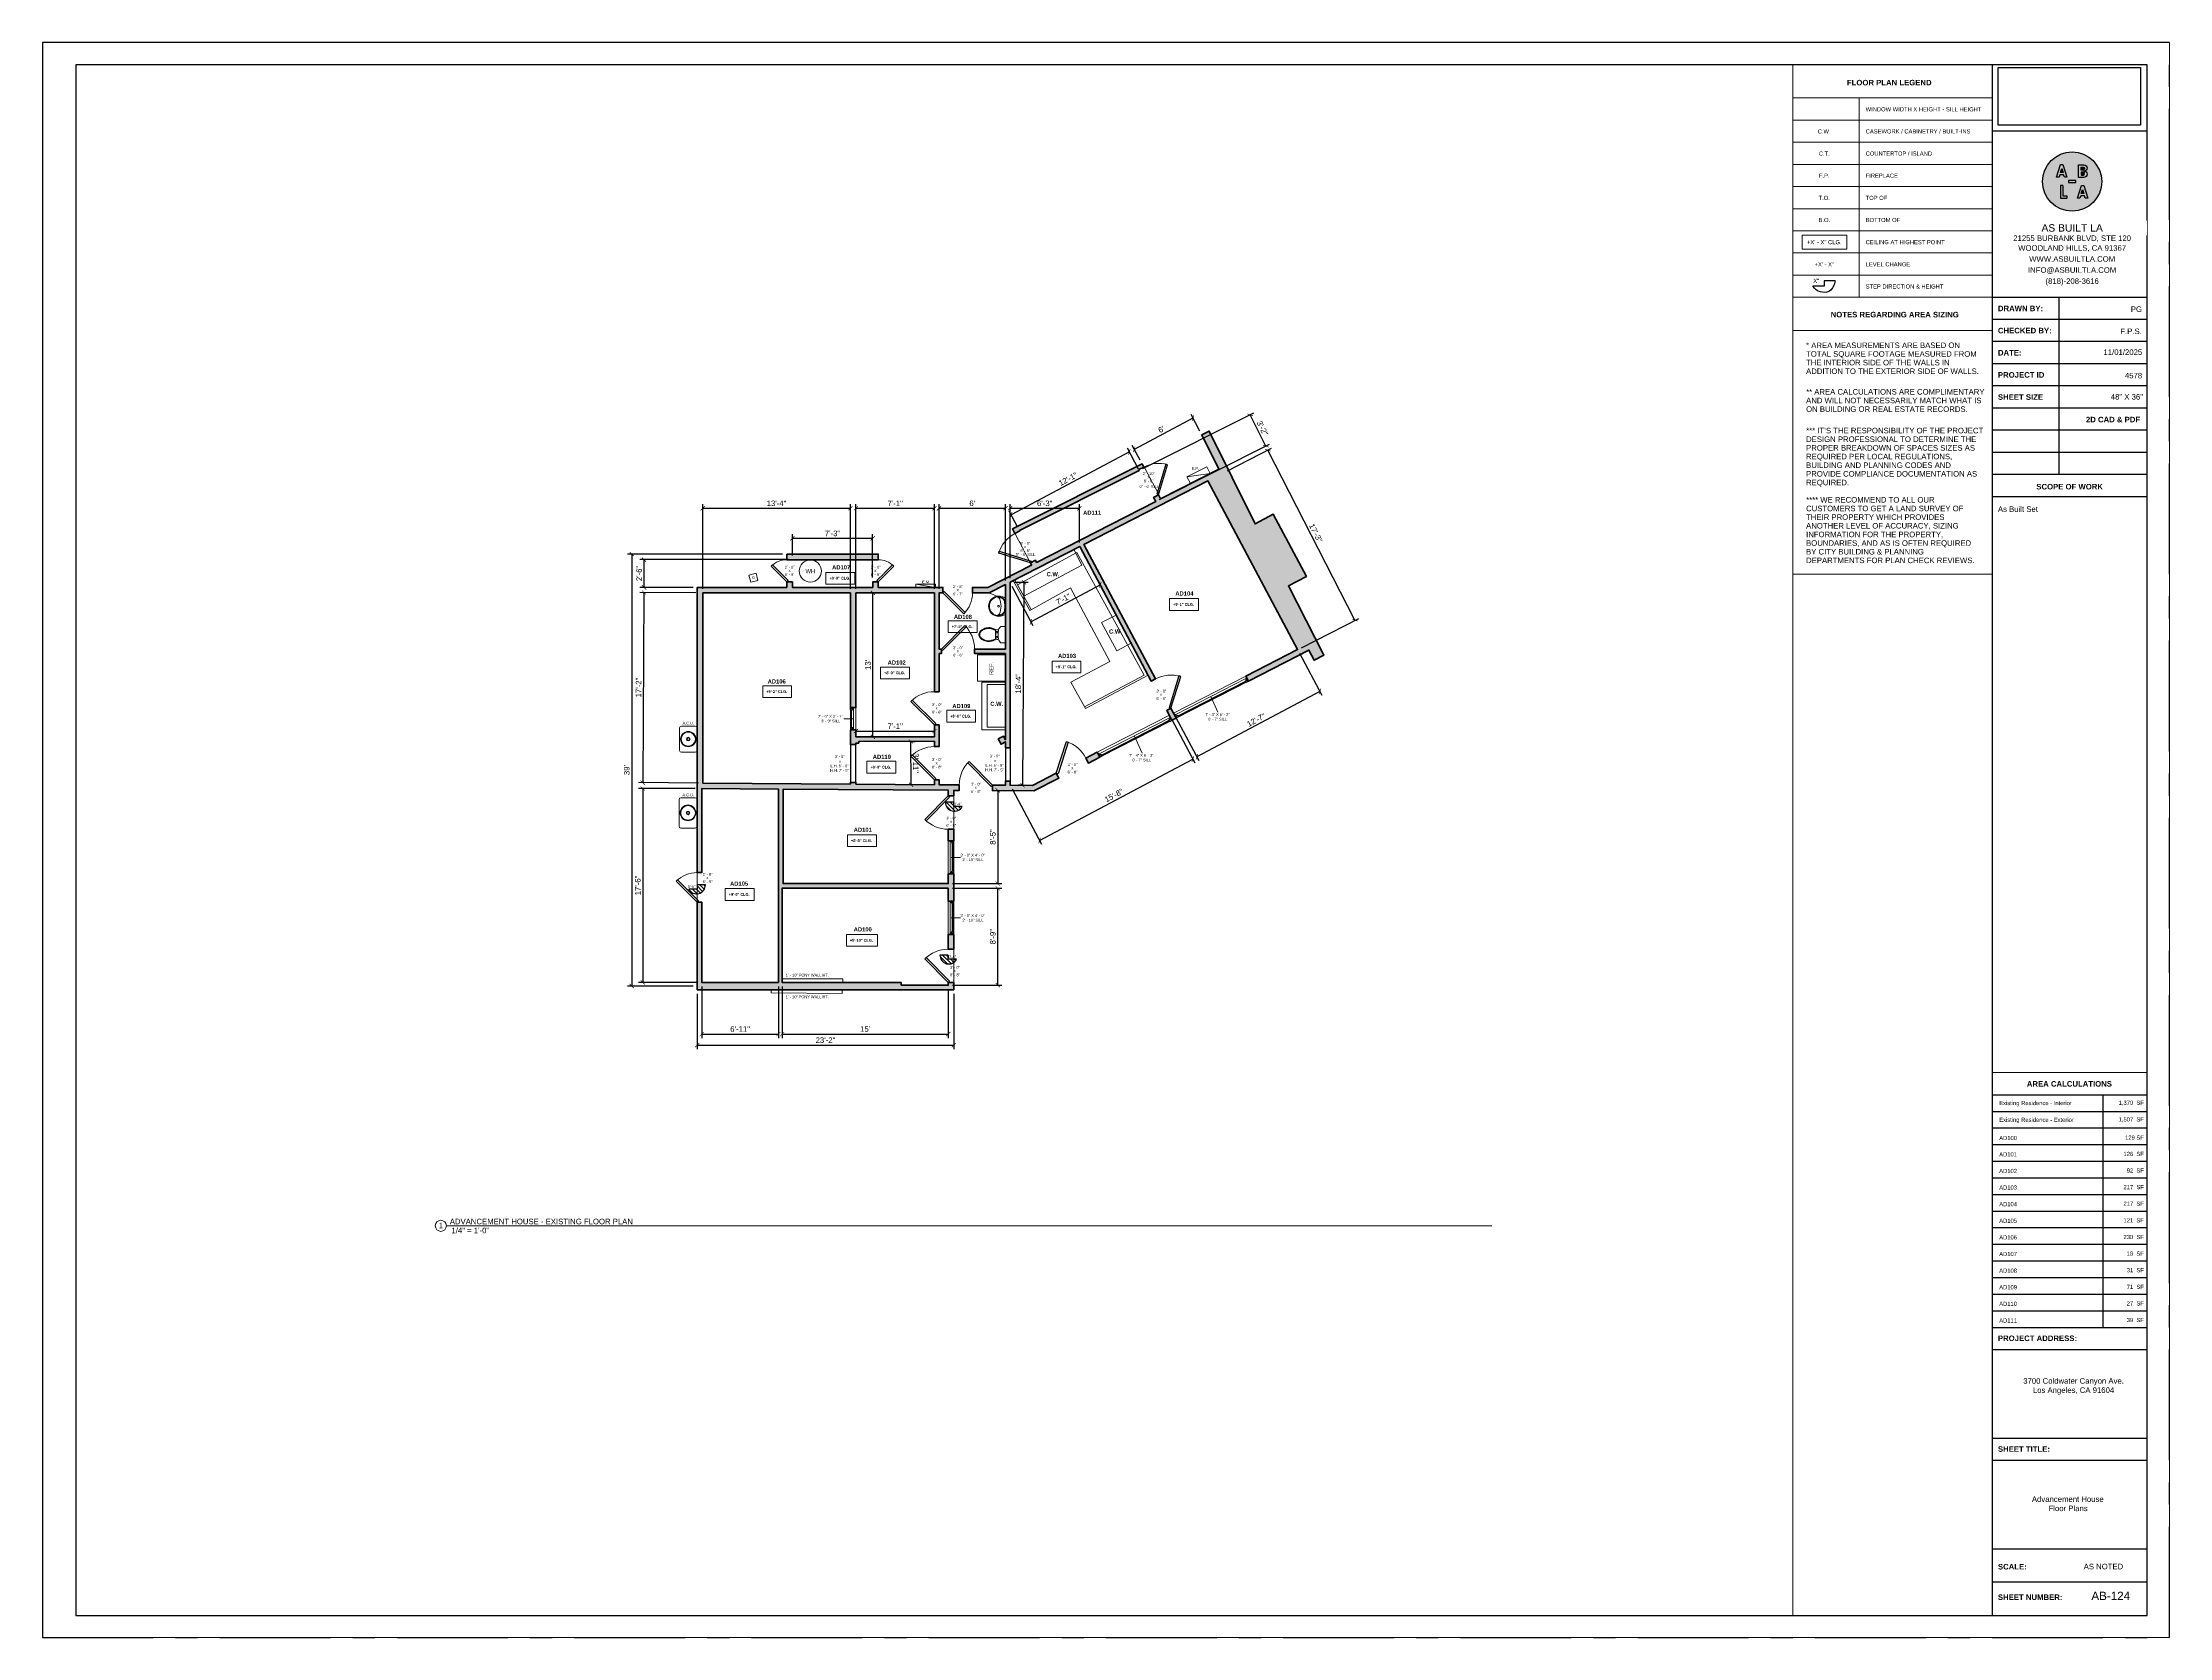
# Paper-space layout '25' of a CAD drawing. Header units: inches. Extents: x 0 to 48, y 0 to 36.
# The model-space entities are those that its viewports show. They can reach past a viewport. Long polylines and large blocks are cut down to what shows.
import ezdxf

# ---------------------------------------------------------------- set-up
doc = ezdxf.new("R2010")
doc.units = ezdxf.units.IN
doc.header["$MEASUREMENT"] = 0
doc.set_wipeout_variables(frame=1)
doc.linetypes.add('CENTERX2', pattern=[4, 2.5, -0.5, 0.5, -0.5])
doc.linetypes.add('HIDDEN2', pattern=[0.1875, 0.125, -0.0625])
for name, color, linetype, lineweight in [('A-ANNO', 2, 'Continuous', 5), ('A-ANNO-DIMS', 1, 'Continuous', 9), ('A-DETAIL-2', 20, 'Continuous', 25), ('A-DETAIL-3', 40, 'Continuous', 15), ('A-DOOR', 1, 'Continuous', 18), ('A-EQPT', 150, 'Continuous', 9), ('A-FIXT', 150, 'Continuous', 9), ('A-GLAZ', 2, 'Continuous', 30), ('A-HIDDEN', 2, 'HIDDEN2', 18), ('A-WALL', 3, 'Continuous', 40), ('A-WINDOWS', 2, 'Continuous', 18)]:
    doc.layers.add(name, color=color, linetype=linetype, lineweight=lineweight)
doc.layers.add('A-HATCH', color=9, linetype='Continuous')
doc.layers.add('A-TB', color=7, linetype='Continuous')
doc.styles.add('Arial', font='arial.ttf')
doc.styles.add('Arial_1', font='arial.ttf', dxfattribs={"height": 0.0625})
doc.styles.add('Arial_2', font='arial.ttf', dxfattribs={"height": 3})
doc.styles.add('Arial_3', font='arial.ttf', dxfattribs={"height": 0.125})
doc.styles.add('Arial_4', font='arial.ttf', dxfattribs={"height": 3})
doc.styles.add('Arial_5', font='arial.ttf', dxfattribs={"height": 0.09375})
doc.styles.add('Arial_B', font='arialbd.ttf', dxfattribs={"height": 4.5})
doc.styles.add('Arial_B_1', font='arialbd.ttf', dxfattribs={"height": 3})
doc.styles.add('Arial_B_2', font='arialbd.ttf', dxfattribs={"height": 0.125})
doc.styles.add('JC', font='arial.ttf', dxfattribs={"height": 0.125})
doc.dimstyles.new('JC-DIMS', dxfattribs={"dimtxt": 0.125, "dimasz": 0.09375, "dimexe": 0.09375, "dimexo": 0.09375, "dimgap": 0.046875, "dimtad": 1, "dimdec": 1, "dimzin": 0, "dimdsep": 46, "dimlunit": 4, "dimtxsty": 'JC', "dimblk": 'ARCHTICK', "dimcen": 0.09, "dimclrd": 1, "dimclre": 1, "dimclrt": 256, "dimadec": 0, "dimazin": 0, "dimtfac": 1, "dimtdec": 1, "dimtofl": 0, "dimtmove": 1, "dimatfit": 3, "dimfxl": 1, "dimtolj": 1, "dimtzin": 0, "dimarcsym": 0})
picture_1 = doc.add_image_def('image1.png', size_in_pixel=(151, 61))
pattern_1 = [(135, (96240.6343, 3795.3142), (-2.12132, -2.12132), [])]

# ---------------------------------------------------------------- blocks, each defined once
blk = doc.blocks.new('JC_TB_48x36 - JC_TB_4836-1441736-Floor Plans')
at = {"layer": 'A-TB'}
for p, q in [((-0.003, 24.012), (-0.003, -11.988)), ((47.997, 24.012), (-0.003, 24.012)), ((47.997, -11.988), (47.997, 24.012)), ((0.747, 23.512), (0.747, -11.488)), ((47.497, 23.512), (0.747, 23.512)), ((47.497, 15.262), (43.997, 15.262)), ((47.497, 14.762), (43.997, 14.762)), ((43.997, -9.988), (47.497, -9.988)), ((47.497, -10.738), (43.997, -10.738)), ((0.747, -11.488), (47.497, -11.488)), ((-0.003, -11.988), (47.997, -11.988))]:
    blk.add_line(p, q, dxfattribs=at)
at = {"layer": 'A-TB', "char_height": 0.125, "attachment_point": 1, "bg_fill": 3, "box_fill_scale": 1.25, "bg_fill_color": 256, "bg_fill_true_color": 13158600, "bg_fill_transparency": 0}
for s, insert, width, style in [('DRAWN BY:', (44.126, 18.073), 1.22463, 'Arial_B_2'), ('CHECKED BY:', (44.126, 17.573), 1.4645, 'Arial_B_2'), ('DATE:', (44.126, 17.073), 0.63441, 'Arial_B_2'), ('PROJECT ID', (44.126, 16.573), 1.26566, 'Arial_B_2'), ('SHEET SIZE', (44.126, 16.073), 1.23725, 'Arial_B_2'), ('48" X 36"', (46.673, 16.078), 0.87428, 'Arial_3'), ('SCOPE OF WORK', (44.992, 14.05), 1.82747, 'Arial_B_2'), ('PROJECT ADDRESS:', (44.126, -5.172), 2.14941, 'Arial_B_2'), ('SHEET TITLE:', (44.126, -7.672), 1.42031, 'Arial_B_2'), ('SCALE:', (44.126, -10.328), 0.77959, 'Arial_B_2'), ('AS NOTED', (46.061, -10.323), 1.08259, 'Arial_3'), ('SHEET NUMBER:', (44.126, -11.016), 1.76434, 'Arial_B_2')]:
    blk.add_mtext(s, dxfattribs=dict(at, insert=insert, width=width, style=style))
at = {"layer": 'A-TB'}
for p, q in [((43.997, 23.512), (43.997, -11.488)), ((47.497, -11.488), (47.497, 23.512)), ((47.497, 18.262), (43.997, 18.262)), ((45.497, 18.262), (45.497, 14.262)), ((47.497, 17.762), (43.997, 17.762)), ((47.497, 17.262), (43.997, 17.262)), ((47.497, 16.762), (43.997, 16.762)), ((47.497, 16.262), (43.997, 16.262)), ((47.497, 15.762), (43.997, 15.762)), ((47.497, 14.262), (43.997, 14.262)), ((47.497, 13.762), (43.997, 13.762)), ((43.997, -4.988), (47.497, -4.988)), ((43.997, -5.488), (47.497, -5.488)), ((43.997, -7.488), (47.497, -7.488)), ((43.997, -7.988), (47.497, -7.988))]:
    blk.add_line(p, q, dxfattribs=at)
blk = doc.blocks.new('Logo - ABLA - CAD Format')
at = {"layer": 'A-HATCH', "true_color": 0xc9ee63}
h = blk.add_hatch(color=71, dxfattribs=at)
h.dxf.hatch_style = 1
h.paths.add_polyline_path([(-0.71, 0.89), (-0.79, 0.62), (-0.62, 0.62)], flags=0)
h.paths.add_polyline_path([(0.6, 0.78), (0.74, 0.78, 1), (0.74, 0.98), (0.6, 0.98)], flags=0)
h.paths.add_polyline_path([(0.6, 0.44), (0.74, 0.44, 1), (0.74, 0.63), (0.6, 0.63)], flags=0)
h.paths.add_polyline_path([(0.62, -0.8), (0.79, -0.8), (0.71, -0.53)], flags=0)
h.paths.add_polyline_path([(-2, 0, 1), (2, 0, 1)])
h.paths.add_polyline_path([(0.8, 0.28), (0.44, 0.28), (0.44, 1.13), (0.8, 1.13, -1), (0.8, 0.71, -1)], flags=16)
h.paths.add_polyline_path([(0.74, 0.44), (0.6, 0.44), (0.6, 0.63), (0.74, 0.63, -1)], flags=0)
h.paths.add_polyline_path([(0.79, -0.27), (1.05, -1.12), (0.89, -1.12), (0.84, -0.96), (0.58, -0.96), (0.53, -1.12), (0.37, -1.12), (0.63, -0.27)], flags=16)
h.paths.add_polyline_path([(0.74, 0.78), (0.6, 0.78), (0.6, 0.98), (0.74, 0.98, -1)], flags=0)
h.paths.add_polyline_path([(0.71, -0.53), (0.79, -0.8), (0.62, -0.8)], flags=0)
h.paths.add_polyline_path([(0.25, 0.06), (0.25, -0.06), (-0.25, -0.06), (-0.25, 0.06)], flags=16)
h.paths.add_polyline_path([(-0.37, 0.3), (-0.53, 0.3), (-0.58, 0.46), (-0.84, 0.46), (-0.89, 0.3), (-1.05, 0.3), (-0.79, 1.15), (-0.63, 1.15)], flags=16)
h.paths.add_polyline_path([(-0.63, -0.27), (-0.63, -0.96), (-0.37, -0.96), (-0.37, -1.12), (-0.79, -1.12), (-0.79, -0.27)], flags=16)
h.paths.add_polyline_path([(-0.62, 0.62), (-0.79, 0.62), (-0.71, 0.89)], flags=0)
at = {"layer": 'A-HATCH'}
h = blk.add_hatch(color=250, dxfattribs=at)
h.dxf.hatch_style = 1
h.paths.add_polyline_path([(-0.63, 1.15), (-0.79, 1.15), (-1.05, 0.3), (-0.89, 0.3), (-0.84, 0.46), (-0.58, 0.46), (-0.53, 0.3), (-0.37, 0.3)])
h.paths.add_polyline_path([(-0.62, 0.62), (-0.79, 0.62), (-0.71, 0.89)], flags=16)
h.paths.add_polyline_path([(0.44, 0.28), (0.8, 0.28, 1), (0.8, 0.71, 1), (0.8, 1.13), (0.44, 1.13)])
h.paths.add_polyline_path([(0.6, 0.44), (0.6, 0.63), (0.74, 0.63, -1), (0.74, 0.44)], flags=16)
h.paths.add_polyline_path([(0.6, 0.78), (0.6, 0.98), (0.74, 0.98, -1), (0.74, 0.78)], flags=16)
h.paths.add_polyline_path([(0.37, -1.12), (0.53, -1.12), (0.58, -0.96), (0.84, -0.96), (0.89, -1.12), (1.05, -1.12), (0.79, -0.27), (0.63, -0.27)])
h.paths.add_polyline_path([(0.71, -0.53), (0.79, -0.8), (0.62, -0.8)], flags=16)
h.paths.add_polyline_path([(0.25, -0.06), (0.25, 0.06), (-0.25, 0.06), (-0.25, -0.06)])
h.paths.add_polyline_path([(-0.79, -1.12), (-0.37, -1.12), (-0.37, -0.96), (-0.63, -0.96), (-0.63, -0.27), (-0.79, -0.27)])
at = {"layer": 'A-HATCH', "true_color": 0xc9ee63}
h = blk.add_hatch(color=71, dxfattribs=at)
h.dxf.hatch_style = 1
h.paths.add_polyline_path([(-0.71, 0.89), (-0.79, 0.62), (-0.62, 0.62)])
h.paths.add_polyline_path([(0.74, 0.78, 1), (0.74, 0.98), (0.6, 0.98), (0.6, 0.78)])
h.paths.add_polyline_path([(0.6, 0.63), (0.6, 0.44), (0.74, 0.44, 1), (0.74, 0.63)])
h.paths.add_polyline_path([(0.62, -0.8), (0.79, -0.8), (0.71, -0.53)])
blk.add_circle((0, 0), 2)
at = {"layer": 'A-HATCH', "color": 250}
for points in [[(-0.63, 1.15), (-0.37, 0.3), (-0.53, 0.3), (-0.58, 0.46), (-0.84, 0.46), (-0.89, 0.3), (-1.05, 0.3), (-0.79, 1.15)], [(-0.71, 0.89), (-0.62, 0.62), (-0.79, 0.62)], [(0.25, 0.06), (-0.25, 0.06), (-0.25, -0.06), (0.25, -0.06)], [(0.79, -0.27), (1.05, -1.12), (0.89, -1.12), (0.84, -0.96), (0.58, -0.96), (0.53, -1.12), (0.37, -1.12), (0.63, -0.27)], [(0.71, -0.53), (0.79, -0.8), (0.62, -0.8)]]:
    blk.add_lwpolyline(points, close=True, dxfattribs=at)
for points in [[(0.8, 0.71, -1), (0.8, 0.28), (0.44, 0.28), (0.44, 1.13), (0.8, 1.13, -1)], [(0.6, 0.98), (0.74, 0.98, -1), (0.74, 0.78), (0.6, 0.78)], [(0.6, 0.44), (0.74, 0.44, 1), (0.74, 0.63), (0.6, 0.63)]]:
    blk.add_lwpolyline(points, format="xyb", close=True, dxfattribs=at)
for points in [[(-0.79, -0.27), (-0.79, -1.12), (-0.37, -1.12)], [(-0.63, -0.27), (-0.79, -0.27)], [(-0.63, -0.27), (-0.63, -0.96), (-0.37, -0.96)], [(-0.37, -0.96), (-0.37, -1.12)]]:
    blk.add_lwpolyline(points, dxfattribs=at)
blk = doc.blocks.new('TB-INFO-ABLA')
blk.add_wipeout([(168, 180), (168, 0), (0, 0), (0, 180)])
blk.add_wipeout([(168, 180), (168, 0), (0, 0), (0, 180)])
at = {"xscale": 16, "yscale": 16, "zscale": 16}
blk.add_blockref('Logo - ABLA - CAD Format', (86.6, 125.4), dxfattribs=at)
at = {"char_height": 6, "width": 168.619, "attachment_point": 2, "style": 'JC', "bg_fill": 2}
for s, insert in [('21255 BURBANK BLVD, STE 120', (86.6, 67)), ('(818)-208-3616', (86.6, 20.5))]:
    blk.add_mtext(s, dxfattribs=dict(at, insert=insert))
for s, insert in [('WOODLAND HILLS, CA 91367', (86.6, 56.4)), ('INFO@ASBUILTLA.COM', (86.6, 32.5))]:
    blk.add_mtext(s, dxfattribs=dict(at, insert=insert))
at = {"insert": (86.6, 44.5), "char_height": 6, "width": 168.619, "attachment_point": 2, "style": 'JC', "bg_fill": 2}
blk.add_mtext('WWW.ASBUILTLA.COM', dxfattribs=at)
blk.add_lwpolyline([(168, 180), (0, 180), (0, 0), (168, 0)], close=True)
at = {"insert": (86.6, 75.1), "char_height": 8, "width": 154.347, "attachment_point": 5, "style": 'JC', "bg_fill": 2}
blk.add_mtext('AS BUILT LA ', dxfattribs=at)
blk = doc.blocks.new('JC- existing door Tag_quad - JC- existing door Tag_quad-839775-Advancement House 1st Floor')
at = {"layer": 'A-ANNO', "insert": (-0.023, 0.038), "char_height": 0.0625, "width": 0.0505, "attachment_point": 1, "style": 'Arial_1', "bg_fill": 3, "box_fill_scale": 1.25, "bg_fill_color": 256, "bg_fill_true_color": 13158600, "bg_fill_transparency": 0}
blk.add_mtext('x', dxfattribs=at)
blk = doc.blocks.new('JC_FIXED WINDOW - MUNTIN - FIXED WINDOW-1462496-Advancement House 1st Floor')
at = {"layer": 'A-GLAZ'}
for p, q in [((-44, 3), (-44, -3)), ((-41.25, 3), (-44, 3)), ((-43.5, 3), (-43.5, 1.25)), ((-43.5, 1.25), (-42.75, 1.25)), ((-41.25, 1.25), (-42.75, 1.25)), ((-42.75, 1.25), (-42.75, -0.5)), ((-41.25, 3), (-41.25, 1.25)), ((41.25, 3), (44, 3)), ((41.25, 3), (41.25, 1.25)), ((41.25, 1.25), (43.5, 1.25)), ((42.75, 1.25), (42.75, -0.5)), ((43.5, 3), (43.5, 1.25)), ((44, 3), (44, -3)), ((-44, -0.5), (-42.75, -0.5)), ((42.75, -0.5), (44, -0.5))]:
    blk.add_line(p, q, dxfattribs=at)
at = {"layer": 'A-GLAZ', "lineweight": 9}
for p, q in [((41.25, 3), (-41.25, 3)), ((42.75, -0.5), (-42.75, -0.5))]:
    blk.add_line(p, q, dxfattribs=at)
at = {"layer": 'A-GLAZ', "lineweight": 40}
blk.add_line((-41.25, 2.125), (41.25, 2.125), dxfattribs=at)
at = {"layer": 'A-WINDOWS'}
for p, q in [((44, 3), (-44, 3)), ((-44, -3), (44, -3))]:
    blk.add_line(p, q, dxfattribs=at)
blk = doc.blocks.new('JC_SINGLE DOOR-NO TRIM - SINGLE DOOR-1463010-Advancement House 1st Floor')
at = {"layer": 'A-DOOR', "lineweight": 30}
for p, q in [((-8.9, -27), (16.6, -1.6)), ((18, -3), (-7.5, -28.5)), ((16.6, -1.6), (18, -3)), ((-7.5, -28.5), (-8.9, -27))]:
    blk.add_line(p, q, dxfattribs=at)
at = {"layer": 'A-DOOR', "lineweight": 9}
blk.add_arc((18, -3), 36, 180, 225, dxfattribs=at)
blk = doc.blocks.new('JC_SINGLE DOOR-NO TRIM - SINGLE DOOR-1463659-Advancement House 1st Floor')
at = {"layer": 'A-DOOR', "lineweight": 30}
for p, q in [((-7.5, 28.5), (-8.9, 27)), ((-8.9, 27), (16.6, 1.6)), ((18, 3), (-7.5, 28.5)), ((16.6, 1.6), (18, 3))]:
    blk.add_line(p, q, dxfattribs=at)
at = {"layer": 'A-DOOR', "lineweight": 9}
blk.add_arc((18, 3), 36, 135, 180, dxfattribs=at)
blk = doc.blocks.new('JC_WINDOW HUNG - HUNG WINDOW-1463961-Advancement House 1st Floor')
at = {"layer": 'A-GLAZ'}
for p, q in [((-18, 3), (-18, -3)), ((-18, 2.5), (-15, 2.5)), ((-16.75, 2.5), (-16.75, -1)), ((-16.75, 0.75), (-15, 0.75)), ((-15, 2.5), (-15, 0.75)), ((15, 2.5), (18, 2.5)), ((15, 2.5), (15, 0.75)), ((16.75, 0.75), (15, 0.75)), ((16.75, 2.5), (16.75, -1)), ((18, -3), (18, 3)), ((-18, -1), (-16.75, -1)), ((16.75, -1), (18, -1))]:
    blk.add_line(p, q, dxfattribs=at)
at = {"layer": 'A-GLAZ', "lineweight": 9}
for p, q in [((-15, 2.5), (15, 2.5)), ((-16.75, -1), (16.75, -1))]:
    blk.add_line(p, q, dxfattribs=at)
at = {"layer": 'A-GLAZ', "lineweight": 40}
blk.add_line((-15, 1.625), (15, 1.625), dxfattribs=at)
at = {"layer": 'A-WINDOWS'}
for p, q in [((18, 3), (-18, 3)), ((-18, -3), (18, -3))]:
    blk.add_line(p, q, dxfattribs=at)
blk = doc.blocks.new('JC_SINGLE DOOR-NO TRIM - SINGLE DOOR-1464316-Advancement House 1st Floor')
at = {"layer": 'A-DOOR', "lineweight": 30}
for p, q in [((-8, -23.7), (14.6, -1.1)), ((16, -2.5), (-6.6, -25.1)), ((14.6, -1.1), (16, -2.5)), ((-6.6, -25.1), (-8, -23.7))]:
    blk.add_line(p, q, dxfattribs=at)
at = {"layer": 'A-DOOR', "lineweight": 9}
blk.add_arc((16, -2.5), 32, 180, 225, dxfattribs=at)
blk = doc.blocks.new('JC_SINGLE DOOR-NO TRIM - SINGLE DOOR-1464476-Advancement House 1st Floor')
at = {"layer": 'A-DOOR', "lineweight": 30}
for p, q in [((-6.4, -18.6), (10.6, -1.6)), ((-5, -20), (-6.4, -18.6)), ((12, -3), (-5, -20)), ((10.6, -1.6), (12, -3))]:
    blk.add_line(p, q, dxfattribs=at)
at = {"layer": 'A-DOOR', "lineweight": 9}
blk.add_arc((12, -3), 24, 180, 225, dxfattribs=at)
blk = doc.blocks.new('JC_SINGLE DOOR-NO TRIM - SINGLE DOOR-1464750-Advancement House 1st Floor')
at = {"layer": 'A-DOOR', "lineweight": 30}
for p, q in [((-5, 20), (-6.4, 18.6)), ((-6.4, 18.6), (10.6, 1.6)), ((12, 3), (-5, 20)), ((10.6, 1.6), (12, 3))]:
    blk.add_line(p, q, dxfattribs=at)
at = {"layer": 'A-DOOR', "lineweight": 9}
blk.add_arc((12, 3), 24, 135, 180, dxfattribs=at)
blk = doc.blocks.new('JC_SINGLE DOOR-NO TRIM - SINGLE DOOR-1464909-Advancement House 1st Floor')
at = {"layer": 'A-DOOR', "lineweight": 30}
for p, q in [((-6.6, 25.6), (-8, 24.2)), ((-8, 24.2), (14.6, 1.6)), ((16, 3), (-6.6, 25.6)), ((14.6, 1.6), (16, 3))]:
    blk.add_line(p, q, dxfattribs=at)
at = {"layer": 'A-DOOR', "lineweight": 9}
blk.add_arc((16, 3), 32, 135, 180, dxfattribs=at)
blk = doc.blocks.new('JC_SINGLE DOOR-NO TRIM - SINGLE DOOR-1477379-Advancement House 1st Floor')
at = {"layer": 'A-DOOR', "lineweight": 30}
for p, q in [((-7, 27), (-8.5, 25.6)), ((-8.5, 25.6), (15.6, 1.6)), ((17, 3), (-7, 27)), ((15.6, 1.6), (17, 3))]:
    blk.add_line(p, q, dxfattribs=at)
at = {"layer": 'A-DOOR', "lineweight": 9}
blk.add_arc((17, 3), 34, 135, 180, dxfattribs=at)
blk = doc.blocks.new('JC_SINGLE DOOR-NO TRIM - SINGLE DOOR-1363802-Advancement House 1st Floor')
at = {"layer": 'A-DOOR', "lineweight": 30}
for p, q in [((-7.5, 28), (-8.9, 26.5)), ((-8.9, 26.5), (16.6, 1.1)), ((18, 2.5), (-7.5, 28)), ((16.6, 1.1), (18, 2.5))]:
    blk.add_line(p, q, dxfattribs=at)
at = {"layer": 'A-DOOR', "lineweight": 9}
blk.add_arc((18, 2.5), 36, 135, 180, dxfattribs=at)
blk = doc.blocks.new('JC_SINGLE DOOR-NO TRIM - SINGLE DOOR-1466222-Advancement House 1st Floor')
at = {"layer": 'A-DOOR', "lineweight": 30}
for p, q in [((-8.9, -26.5), (16.6, -1.1)), ((18, -2.5), (-7.5, -28)), ((16.6, -1.1), (18, -2.5)), ((-7.5, -28), (-8.9, -26.5))]:
    blk.add_line(p, q, dxfattribs=at)
at = {"layer": 'A-DOOR', "lineweight": 9}
blk.add_arc((18, -2.5), 36, 180, 225, dxfattribs=at)
blk = doc.blocks.new('JC_SINGLE DOOR-NO TRIM - SINGLE DOOR-1466792-Advancement House 1st Floor')
at = {"layer": 'A-DOOR', "lineweight": 30}
for p, q in [((-8.9, -26.5), (16.6, -1.1)), ((18, -2.5), (-7.5, -28)), ((16.6, -1.1), (18, -2.5)), ((-7.5, -28), (-8.9, -26.5))]:
    blk.add_line(p, q, dxfattribs=at)
at = {"layer": 'A-DOOR', "lineweight": 9}
blk.add_arc((18, -2.5), 36, 180, 225, dxfattribs=at)
blk = doc.blocks.new('JC_REF - REF-1468186-Advancement House 1st Floor')
at = {"layer": 'A-EQPT'}
for p, q in [((14.4, 14.6), (-14.4, 14.6)), ((-14.4, 14.6), (-14.4, -15.8)), ((14.4, -15.8), (14.4, 14.6)), ((-14.4, -15.8), (14.4, -15.8))]:
    blk.add_line(p, q, dxfattribs=at)
blk = doc.blocks.new('BEST_Toilet-Floor_Mount-KOHLER-Cimarron-K-5310 - Not A Type-See Type Catalog-832360-Advancement House 1st Floor')
at = {"layer": 'A-FIXT'}
for p, q in [((8.8, -1), (-8.8, -1)), ((-8.8, -1), (-8.8, -6)), ((4.2, -11.5), (-4.3, -11.5)), ((4.2, -11.8), (-4.3, -11.8)), ((-3.5, -9.7), (-2, -9.7)), ((-3.5, -9.7), (-3.5, -11.5)), ((-2, -11.5), (-2, -9.7)), ((2, -9.7), (3.5, -9.7)), ((2, -9.7), (2, -11.5)), ((3.5, -11.5), (3.5, -9.7)), ((8.8, -6), (8.8, -1))]:
    blk.add_line(p, q, dxfattribs=at)
for centre, radius, start, end in [((-3.2, -1.6), 7.1, 217.5906, 254.5518), ((3.3, -18.8), 10.9, 157.4214, 190.5786), ((6.8, -18.7), 14.4, 188.417, 209.583), ((-3.3, -16.1), 3.75, 141.6816, 157.4214), ((-7.7, -12.7), 1.75, 321.6816, 345.6648), ((-51, -1.6), 46.5, 345.6648, 349.205), ((-23.4, -6.9), 18.4, 349.205, 354.9347), ((0.8, 24), 33, 259.7563, 268.6223), ((-4.3, -11.8), 0.299, 90, 175.6962), ((-0.8, 24), 33, 271.3777, 280.2437), ((4.2, -11.8), 0.299, 4.3025, 90), ((3.2, -1.6), 7.1, 285.4482, 322.4094), ((23.4, -6.9), 18.4, 185.0653, 190.795), ((51, -1.6), 46.5, 190.795, 194.3352), ((-6.8, -18.7), 14.4, 330.417, 351.583), ((7.7, -12.7), 1.75, 194.3352, 218.3184), ((3.3, -16.1), 3.75, 22.5786, 38.3184), ((-3.3, -18.8), 10.9, 349.4214, 22.5786), ((3.6, -20.6), 10.7, 209.583, 230.417), ((0.1, -24.8), 5.17, 230.417, 269.359), ((-0.1, -24.8), 5.17, 270.641, 309.583), ((-3.6, -20.6), 10.7, 309.583, 330.417)]:
    blk.add_arc(centre, radius, start, end, dxfattribs=at)
for centre, major_axis, ratio, start_param, end_param in [((2.5, -19.1), (-5.56, 7.41), 0.998758, 0.685563, 1.075947), ((10.2, -18), (-7.4, 15.3), 0.996871, 1.268614, 1.423842), ((10.5, -21.2), (-5.7, 16.6), 0.997479, 0.891055, 0.994325), ((14.8, -22.7), (-6.7, 21), 0.99726, 0.748253, 0.914402), ((-4.3, -11.9), (-0.144, 0), 0.998055, 4.719691, 5.772222), ((4.2, -11.9), (0.144, 0), 0.99807, 0.508647, 1.561187), ((-14.8, -22.7), (5.5, 21.4), 0.996876, 5.312572, 5.478562), ((-10.6, -21.2), (5.4, 16.7), 0.997344, 5.270344, 5.373801), ((-10.2, -18), (7.5, 15.3), 0.997058, 4.86643, 5.021783), ((-2.6, -19.1), (5.48, 7.47), 0.998725, 5.196526, 5.58692), ((5, -19.6), (-6.32, 9.77), 0.999003, 1.302763, 1.707421), ((5.4, -19.3), (-8.84, 8.28), 0.998783, 1.463765, 1.511024), ((-5.5, -19.3), (8.86, 8.26), 0.998854, 4.77451, 4.823535), ((-5.1, -19.6), (6.48, 9.66), 0.999368, 4.593631, 4.996279)]:
    blk.add_ellipse(centre, major_axis=major_axis, ratio=ratio, start_param=start_param, end_param=end_param, dxfattribs=at)
for points in [[(-6.7, -16.9), (-6.8, -17.5), (-7, -18.7), (-6.9, -19.9), (-6.8, -20.5)], [(-6.8, -20.5), (-6.8, -21), (-6.6, -21.8), (-6.4, -22.7), (-6.2, -23.1)], [(-6.1, -15.1), (-6.2, -15.4), (-6.4, -16), (-6.6, -16.6), (-6.7, -16.9)], [(-4.6, -11.8), (-4.9, -12.3), (-5.5, -13.4), (-5.9, -14.5), (-6.1, -15.1)], [(6.1, -15.1), (5.9, -14.5), (5.4, -13.4), (4.8, -12.3), (4.5, -11.8)], [(6.6, -16.9), (6.5, -16.6), (6.4, -16), (6.2, -15.4), (6.1, -15.1)], [(6.2, -23.1), (6.3, -22.7), (6.5, -21.8), (6.7, -21), (6.8, -20.5)], [(6.8, -20.5), (6.9, -19.9), (6.9, -18.7), (6.8, -17.5), (6.6, -16.9)], [(-6.2, -23.1), (-6, -23.9), (-5.3, -25.4), (-4.4, -26.7), (-3.9, -27.3)], [(-3.9, -27.3), (-3.8, -27.4), (-3.7, -27.5), (-3.6, -27.6), (-3.5, -27.7)], [(3.9, -27.3), (4.4, -26.7), (5.3, -25.4), (5.9, -23.9), (6.2, -23.1)]]:
    blk.add_open_spline(points, degree=3, dxfattribs=at)
for points, knots in [([(-3.5, -27.7), (-3.3, -27.9), (-2.9, -28.3), (-2.1, -28.8), (-0.9, -29.2), (0.4, -29.2), (1.3, -29), (2.1, -28.8), (2.6, -28.5), (3, -28.1), (3.3, -27.9), (3.5, -27.7)], [0, 0, 0, 0, 0.1, 0.2, 0.4, 0.55, 0.7, 0.775, 0.85, 0.925, 1, 1, 1, 1]), ([(-3.4, -27.6), (-3.2, -27.8), (-2.8, -28.1), (-2.2, -28.5), (-1.5, -28.8), (-0.5, -29), (0.7, -29), (1.9, -28.6), (2.8, -28.1), (3.1, -27.8), (3.3, -27.6)], [0, 0, 0, 0, 0.1, 0.2, 0.3, 0.4, 0.6, 0.8, 0.9, 1, 1, 1, 1]), ([(3.5, -27.7), (3.5, -27.6), (3.7, -27.5), (3.8, -27.3), (3.9, -27.3)], [-1.50814179, -1.50814179, -1.50814179, -1.50814179, -1.48416303, -1.45965057, -1.45965057, -1.45965057, -1.45965057])]:
    blk.add_open_spline(points, degree=3, knots=knots, dxfattribs=at)
blk = doc.blocks.new('Blcks_Bht_Pedestal Lavatory - 560 x 480 x 820mm-672445-Advancement House 1st Floor')
at = {"layer": 'A-FIXT'}
blk.add_line((8.5, 0), (-8.5, 0), dxfattribs=at)
blk.add_circle((0, -7.5), 0.906, dxfattribs=at)
for centre, radius, start, end in [((2.6, -7.6), 13.6, 147.1652, 178.8925), ((-0.1, -7.4), 10.9, 179.6149, 270.6738), ((2.5, -7.5), 12.7, 168.6769, 178.9337), ((-0.1, -7.4), 10.1, 179.6148, 270.6738), ((-5, -6.1), 5.07, 98.2101, 168.6769), ((-0.4, -7.5), 8.86, 159.6845, 184.0194), ((-7.5, -8.2), 1.72, 116.6461, 178.0959), ((-8.5, -0.4), 0.425, 90, 147.1652), ((-3.8, -6.2), 5.23, 112.878, 159.5112), ((-0.3, -22.8), 18, 89.0365, 116.3288), ((-3.7, -6.4), 5.4, 96.2603, 113.1096), ((0, -40.4), 39.8, 89.9993, 98.2101), ((0, -40.4), 39.6, 89.9996, 96.2603), ((0, -40.4), 39.8, 81.7899, 90.0007), ((0, -40.4), 39.6, 83.7397, 90.0004), ((0.3, -22.8), 18, 63.6948, 90.9635), ((0.1, -7.4), 10.1, 269.3262, 0.3852), ((0.1, -7.4), 10.9, 269.3262, 0.3851), ((3.7, -6.4), 5.4, 66.8904, 83.7397), ((5, -6.1), 5.07, 11.3231, 81.7899), ((3.8, -6.2), 5.23, 20.4888, 67.122), ((7.5, -8.2), 1.72, 1.9041, 63.3539), ((8.5, -0.4), 0.425, 32.8348, 90), ((0.4, -7.5), 8.86, 355.9806, 20.3155), ((-2.6, -7.6), 13.6, 1.1075, 32.8348), ((-2.5, -7.5), 12.7, 1.0663, 11.3231)]:
    blk.add_arc(centre, radius, start, end, dxfattribs=at)
blk = doc.blocks.new('JC_WH - JC_WH-1366825-Advancement House 1st Floor')
at = {"layer": 'A-FIXT'}
for start, end in [(360, 180), (180, 360)]:
    blk.add_arc((0, 0), 12, start, end, dxfattribs=at)
blk = doc.blocks.new('JC_AC - AC-1471425-Advancement House 1st Floor')
at = {"layer": 'A-EQPT'}
for p, q in [((-9.4, 12.2), (-9.4, -12.2)), ((7.4, 14.2), (-7.4, 14.2)), ((9.4, -12.2), (9.4, 12.2)), ((-7.4, -14.2), (7.4, -14.2))]:
    blk.add_line(p, q, dxfattribs=at)
for centre, radius, start, end in [((-7.4, 12.2), 2, 90, 180), ((0, 0), 8.28, 360, 180), ((0, 0), 8.28, 180, 0), ((0, 0), 7.65, 360, 180), ((0, 0), 7.65, 180, 0), ((0, 0), 2, 360, 180), ((0, 0), 2, 180, 0), ((0, 0), 1.25, 360, 180), ((0, 0), 1.25, 180, 0), ((7.4, 12.2), 2, 0, 90), ((-7.4, -12.2), 2, 180, 270), ((7.4, -12.2), 2, 270, 0)]:
    blk.add_arc(centre, radius, start, end, dxfattribs=at)
blk = doc.blocks.new('JC_AC - AC-1471358-Advancement House 1st Floor')
at = {"layer": 'A-EQPT'}
for p, q in [((-9.7, 14.4), (-9.7, -14.4)), ((7.7, 16.4), (-7.7, 16.4)), ((9.7, -14.4), (9.7, 14.4)), ((-7.7, -16.4), (7.7, -16.4))]:
    blk.add_line(p, q, dxfattribs=at)
for centre, radius, start, end in [((-7.7, 14.4), 2, 90, 180), ((0, 0), 8.55, 360, 180), ((0, 0), 8.55, 180, 0), ((0, 0), 7.93, 360, 180), ((0, 0), 7.93, 180, 0), ((0, 0), 2, 360, 180), ((0, 0), 2, 180, 0), ((0, 0), 1.25, 360, 180), ((0, 0), 1.25, 180, 0), ((7.7, 14.4), 2, 0, 90), ((-7.7, -14.4), 2, 180, 270), ((7.7, -14.4), 2, 270, 0)]:
    blk.add_arc(centre, radius, start, end, dxfattribs=at)
blk = doc.blocks.new('JC_FIXED WINDOW - MUNTIN - FIXED WINDOW-1476126-Advancement House 1st Floor')
at = {"layer": 'A-GLAZ'}
for p, q in [((-12, 3), (-12, -3)), ((-9.25, 3), (-12, 3)), ((-11.5, 3), (-11.5, 1.25)), ((-11.5, 1.25), (-10.75, 1.25)), ((-9.25, 1.25), (-10.75, 1.25)), ((-10.75, 1.25), (-10.75, -0.5)), ((-9.25, 3), (-9.25, 1.25)), ((9.25, 3), (12, 3)), ((9.25, 3), (9.25, 1.25)), ((9.25, 1.25), (11.5, 1.25)), ((10.75, 1.25), (10.75, -0.5)), ((11.5, 3), (11.5, 1.25)), ((12, 3), (12, -3)), ((-12, -0.5), (-10.75, -0.5)), ((10.75, -0.5), (12, -0.5))]:
    blk.add_line(p, q, dxfattribs=at)
at = {"layer": 'A-GLAZ', "lineweight": 9}
for p, q in [((9.25, 3), (-9.25, 3)), ((10.75, -0.5), (-10.75, -0.5))]:
    blk.add_line(p, q, dxfattribs=at)
at = {"layer": 'A-GLAZ', "lineweight": 40}
blk.add_line((-9.25, 2.125), (9.25, 2.125), dxfattribs=at)
at = {"layer": 'A-WINDOWS'}
for p, q in [((12, 3), (-12, 3)), ((-12, -3), (12, -3))]:
    blk.add_line(p, q, dxfattribs=at)
blk = doc.blocks.new('_ArchTick')
at = {"color": 0, "linetype": 'ByBlock', "const_width": 0.15}
blk.add_lwpolyline([(-0.5, -0.5), (0.5, 0.5)], dxfattribs=at)
blk = doc.blocks.new('*D3316')
at = {"layer": 'A-ANNO-DIMS', "color": 1, "lineweight": -2, "transparency": 16777216}
for p, q in [((95913, 4064.9), (95913, 4156.6)), ((95913, 4152.1), (96073, 4152.1)), ((96073, 4064.9), (96073, 4156.6))]:
    blk.add_line(p, q, dxfattribs=at)
at = {"layer": 'Defpoints', "color": 0, "transparency": 16777216}
for p in [(96073, 4152.1), (95913, 4060.4), (96073, 4060.4)]:
    blk.add_point(p, dxfattribs=at)
at = {"layer": 'A-ANNO-DIMS', "color": 1, "lineweight": -2, "transparency": 16777216, "xscale": 4.5, "yscale": 4.5, "zscale": 4.5, "rotation": 180}
blk.add_blockref('_ArchTick', (95913, 4152.1), dxfattribs=at)
at = {"layer": 'A-ANNO-DIMS', "color": 1, "lineweight": -2, "transparency": 16777216, "xscale": 4.5, "yscale": 4.5, "zscale": 4.5}
blk.add_blockref('_ArchTick', (96073, 4152.1), dxfattribs=at)
at = {"layer": 'A-ANNO-DIMS', "color": 2, "transparency": 16777216, "insert": (95993, 4157.4), "char_height": 6, "width": 0.487, "attachment_point": 5, "style": 'JC'}
blk.add_mtext('\\A1;13\'-4"', dxfattribs=at)
blk = doc.blocks.new('*D3317')
at = {"layer": 'A-ANNO-DIMS', "color": 1, "lineweight": -2, "transparency": 16777216}
for p, q in [((96079, 4064.9), (96079, 4156.6)), ((96079, 4152.1), (96164, 4152.1)), ((96164, 4064.9), (96164, 4156.6))]:
    blk.add_line(p, q, dxfattribs=at)
at = {"layer": 'Defpoints', "color": 0, "transparency": 16777216}
for p in [(96164, 4152.1), (96079, 4060.4), (96164, 4060.4)]:
    blk.add_point(p, dxfattribs=at)
at = {"layer": 'A-ANNO-DIMS', "color": 1, "lineweight": -2, "transparency": 16777216, "xscale": 4.5, "yscale": 4.5, "zscale": 4.5, "rotation": 180}
blk.add_blockref('_ArchTick', (96079, 4152.1), dxfattribs=at)
at = {"layer": 'A-ANNO-DIMS', "color": 1, "lineweight": -2, "transparency": 16777216, "xscale": 4.5, "yscale": 4.5, "zscale": 4.5}
blk.add_blockref('_ArchTick', (96164, 4152.1), dxfattribs=at)
at = {"layer": 'A-ANNO-DIMS', "color": 2, "transparency": 16777216, "insert": (96121.5, 4157.4), "char_height": 6, "width": 0.401, "attachment_point": 5, "style": 'JC'}
blk.add_mtext('\\A1;7\'-1"', dxfattribs=at)
blk = doc.blocks.new('*D3318')
at = {"layer": 'A-ANNO-DIMS', "color": 1, "lineweight": -2, "transparency": 16777216}
for p, q in [((96169, 4064.9), (96169, 4156.6)), ((96169, 4152.1), (96241, 4152.1)), ((96241, 4073.8), (96241, 4156.6))]:
    blk.add_line(p, q, dxfattribs=at)
at = {"layer": 'Defpoints', "color": 0, "transparency": 16777216}
for p in [(96241, 4152.1), (96169, 4060.4), (96241, 4069.3)]:
    blk.add_point(p, dxfattribs=at)
at = {"layer": 'A-ANNO-DIMS', "color": 1, "lineweight": -2, "transparency": 16777216, "xscale": 4.5, "yscale": 4.5, "zscale": 4.5, "rotation": 180}
blk.add_blockref('_ArchTick', (96169, 4152.1), dxfattribs=at)
at = {"layer": 'A-ANNO-DIMS', "color": 1, "lineweight": -2, "transparency": 16777216, "xscale": 4.5, "yscale": 4.5, "zscale": 4.5}
blk.add_blockref('_ArchTick', (96241, 4152.1), dxfattribs=at)
at = {"layer": 'A-ANNO-DIMS', "color": 2, "transparency": 16777216, "insert": (96205, 4157.4), "char_height": 6, "width": 0.401, "attachment_point": 5, "style": 'JC'}
blk.add_mtext("\\A1;6'", dxfattribs=at)
blk = doc.blocks.new('*D3319')
at = {"layer": 'A-ANNO-DIMS', "color": 1, "lineweight": -2, "transparency": 16777216}
for p, q in [((96385.2, 4194.3), (96373.1, 4217.1)), ((96375.2, 4213.1), (96247.2, 4145)), ((96254.1, 4132), (96245.1, 4149))]:
    blk.add_line(p, q, dxfattribs=at)
at = {"layer": 'Defpoints', "color": 0, "transparency": 16777216}
for p in [(96387.3, 4190.3), (96247.2, 4145), (96256.3, 4128)]:
    blk.add_point(p, dxfattribs=at)
at = {"layer": 'A-ANNO-DIMS', "color": 1, "lineweight": -2, "transparency": 16777216, "xscale": 4.5, "yscale": 4.5, "zscale": 4.5}
for p, rotation in [((96375.2, 4213.1), 27.99999999986201), ((96247.2, 4145), 207.999999999862)]:
    blk.add_blockref('_ArchTick', p, dxfattribs=dict(at, rotation=rotation))
at = {"layer": 'A-ANNO-DIMS', "color": 2, "transparency": 16777216, "insert": (96308.7, 4183.7), "char_height": 6, "width": 0.487, "attachment_point": 5, "rotation": 28, "style": 'JC'}
blk.add_mtext('\\A1;12\'-1"', dxfattribs=at)
blk = doc.blocks.new('*D3320')
at = {"layer": 'A-ANNO-DIMS', "color": 1, "lineweight": -2, "transparency": 16777216}
for p, q in [((96444.1, 4249.7), (96380.5, 4215.9)), ((96451.6, 4235.7), (96442, 4253.7)), ((96386.8, 4204.1), (96378.4, 4219.9))]:
    blk.add_line(p, q, dxfattribs=at)
at = {"layer": 'Defpoints', "color": 0, "transparency": 16777216}
for p in [(96453.7, 4231.7), (96380.5, 4215.9), (96388.9, 4200.2)]:
    blk.add_point(p, dxfattribs=at)
at = {"layer": 'A-ANNO-DIMS', "color": 1, "lineweight": -2, "transparency": 16777216, "xscale": 4.5, "yscale": 4.5, "zscale": 4.5}
for p, rotation in [((96444.1, 4249.7), 27.99999999986201), ((96380.5, 4215.9), 207.999999999862)]:
    blk.add_blockref('_ArchTick', p, dxfattribs=dict(at, rotation=rotation))
at = {"layer": 'A-ANNO-DIMS', "color": 2, "transparency": 16777216, "insert": (96409.8, 4237.5), "char_height": 6, "width": 0.401, "attachment_point": 5, "rotation": 28, "style": 'JC'}
blk.add_mtext("\\A1;6'", dxfattribs=at)
blk = doc.blocks.new('*D3321')
at = {"layer": 'A-ANNO-DIMS', "color": 1, "lineweight": -2, "transparency": 16777216}
for p, q in [((96481.4, 4192.6), (96529.2, 4217.1)), ((96619.6, 4030.8), (96525.2, 4215)), ((96561.5, 4001), (96623.6, 4032.8))]:
    blk.add_line(p, q, dxfattribs=at)
at = {"layer": 'Defpoints', "color": 0, "transparency": 16777216}
for p in [(96525.2, 4215), (96477.4, 4190.5), (96557.5, 3999)]:
    blk.add_point(p, dxfattribs=at)
at = {"layer": 'A-ANNO-DIMS', "color": 1, "lineweight": -2, "transparency": 16777216, "xscale": 4.5, "yscale": 4.5, "zscale": 4.5}
for p, rotation in [((96525.2, 4215), 117.1413893370294), ((96619.6, 4030.8), 297.1413893370294)]:
    blk.add_blockref('_ArchTick', p, dxfattribs=dict(at, rotation=rotation))
at = {"layer": 'A-ANNO-DIMS', "color": 2, "transparency": 16777216, "insert": (96577.1, 4125.3), "char_height": 6, "width": 0.487, "attachment_point": 5, "rotation": 297.1414, "style": 'JC'}
blk.add_mtext('\\A1;17\'-3"', dxfattribs=at)
blk = doc.blocks.new('*D3322')
at = {"layer": 'A-ANNO-DIMS', "color": 1, "lineweight": -2, "transparency": 16777216}
for p, q in [((96559.6, 3995), (96583.7, 3949.6)), ((96581.6, 3953.6), (96448.3, 3882.7)), ((96425.2, 3926.1), (96450.4, 3878.7))]:
    blk.add_line(p, q, dxfattribs=at)
at = {"layer": 'Defpoints', "color": 0, "transparency": 16777216}
for p in [(96557.5, 3999), (96423.1, 3930.1), (96448.3, 3882.7)]:
    blk.add_point(p, dxfattribs=at)
at = {"layer": 'A-ANNO-DIMS', "color": 1, "lineweight": -2, "transparency": 16777216, "xscale": 4.5, "yscale": 4.5, "zscale": 4.5}
for p, rotation in [((96581.6, 3953.6), 27.99999999986201), ((96448.3, 3882.7), 207.999999999862)]:
    blk.add_blockref('_ArchTick', p, dxfattribs=dict(at, rotation=rotation))
at = {"layer": 'A-ANNO-DIMS', "color": 2, "transparency": 16777216, "insert": (96512.5, 3922.8), "char_height": 6, "width": 0.487, "attachment_point": 5, "rotation": 28, "style": 'JC'}
blk.add_mtext('\\A1;12\'-7"', dxfattribs=at)
blk = doc.blocks.new('*D3323')
at = {"layer": 'A-ANNO-DIMS', "color": 1, "lineweight": -2, "transparency": 16777216}
for p, q in [((96420.7, 3923.8), (96446, 3876.3)), ((96277.9, 3792.1), (96443.9, 3880.3)), ((96248.1, 3848), (96280, 3788.1))]:
    blk.add_line(p, q, dxfattribs=at)
at = {"layer": 'Defpoints', "color": 0, "transparency": 16777216}
for p in [(96418.6, 3927.8), (96443.9, 3880.3), (96246, 3852)]:
    blk.add_point(p, dxfattribs=at)
at = {"layer": 'A-ANNO-DIMS', "color": 1, "lineweight": -2, "transparency": 16777216, "xscale": 4.5, "yscale": 4.5, "zscale": 4.5}
for p, rotation in [((96443.9, 3880.3), 27.99999999986195), ((96277.9, 3792.1), 207.999999999862)]:
    blk.add_blockref('_ArchTick', p, dxfattribs=dict(at, rotation=rotation))
at = {"layer": 'A-ANNO-DIMS', "color": 2, "transparency": 16777216, "insert": (96358.4, 3840.9), "char_height": 6, "width": 0.487, "attachment_point": 5, "rotation": 28, "style": 'JC'}
blk.add_mtext('\\A1;15\'-8"', dxfattribs=at)
blk = doc.blocks.new('*D3324')
at = {"layer": 'A-ANNO-DIMS', "color": 1, "lineweight": -2, "transparency": 16777216}
for p, q in [((96183.5, 3740.4), (96237.1, 3740.4)), ((96232.6, 3635.4), (96232.6, 3740.4)), ((96183.5, 3635.4), (96237.1, 3635.4))]:
    blk.add_line(p, q, dxfattribs=at)
at = {"layer": 'Defpoints', "color": 0, "transparency": 16777216}
for p in [(96179, 3740.4), (96232.6, 3740.4), (96179, 3635.4)]:
    blk.add_point(p, dxfattribs=at)
at = {"layer": 'A-ANNO-DIMS', "color": 1, "lineweight": -2, "transparency": 16777216, "xscale": 4.5, "yscale": 4.5, "zscale": 4.5}
for p, rotation in [((96232.6, 3740.4), 90), ((96232.6, 3635.4), 270)]:
    blk.add_blockref('_ArchTick', p, dxfattribs=dict(at, rotation=rotation))
at = {"layer": 'A-ANNO-DIMS', "color": 2, "transparency": 16777216, "insert": (96227.3, 3687.9), "char_height": 6, "width": 0.401, "attachment_point": 5, "rotation": 90, "style": 'JC'}
blk.add_mtext('\\A1;8\'-9"', dxfattribs=at)
blk = doc.blocks.new('*D3325')
at = {"layer": 'A-ANNO-DIMS', "color": 1, "lineweight": -2, "transparency": 16777216}
for p, q in [((96005.6, 4096.4), (95845, 4096.4)), ((95849.5, 4066.4), (95849.5, 4096.4)), ((95902.5, 4066.4), (95845, 4066.4))]:
    blk.add_line(p, q, dxfattribs=at)
at = {"layer": 'Defpoints', "color": 0, "transparency": 16777216}
for p in [(95849.5, 4096.4), (96010.1, 4096.4), (95907, 4066.4)]:
    blk.add_point(p, dxfattribs=at)
at = {"layer": 'A-ANNO-DIMS', "color": 1, "lineweight": -2, "transparency": 16777216, "xscale": 4.5, "yscale": 4.5, "zscale": 4.5}
for p, rotation in [((95849.5, 4096.4), 90), ((95849.5, 4066.4), 270)]:
    blk.add_blockref('_ArchTick', p, dxfattribs=dict(at, rotation=rotation))
at = {"layer": 'A-ANNO-DIMS', "color": 2, "transparency": 16777216, "insert": (95844.2, 4081.4), "char_height": 6, "width": 0.401, "attachment_point": 5, "rotation": 90, "style": 'JC'}
blk.add_mtext('\\A1;2\'-6"', dxfattribs=at)
blk = doc.blocks.new('*D3326')
at = {"layer": 'A-ANNO-DIMS', "color": 1, "lineweight": -2, "transparency": 16777216}
for p, q in [((95999.6, 4102.4), (95831.6, 4102.4)), ((95836.1, 4102.4), (95836.1, 3634.4)), ((95902.5, 3634.4), (95831.6, 3634.4))]:
    blk.add_line(p, q, dxfattribs=at)
at = {"layer": 'Defpoints', "color": 0, "transparency": 16777216}
for p in [(96004.1, 4102.4), (95836.1, 3634.4), (95907, 3634.4)]:
    blk.add_point(p, dxfattribs=at)
at = {"layer": 'A-ANNO-DIMS', "color": 1, "lineweight": -2, "transparency": 16777216, "xscale": 4.5, "yscale": 4.5, "zscale": 4.5}
for p, rotation in [((95836.1, 4102.4), 90), ((95836.1, 3634.4), 270)]:
    blk.add_blockref('_ArchTick', p, dxfattribs=dict(at, rotation=rotation))
at = {"layer": 'A-ANNO-DIMS', "color": 2, "transparency": 16777216, "insert": (95830.7, 3868.4), "char_height": 6, "width": 0.487, "attachment_point": 5, "rotation": 90, "style": 'JC'}
blk.add_mtext("\\A1;39'", dxfattribs=at)
blk = doc.blocks.new('*D3327')
at = {"layer": 'A-ANNO-DIMS', "color": 1, "lineweight": -2, "transparency": 16777216}
for p, q in [((95912, 3633.9), (95912, 3577.9)), ((95995, 3633.9), (95995, 3577.9)), ((95912, 3582.4), (95995, 3582.4))]:
    blk.add_line(p, q, dxfattribs=at)
at = {"layer": 'Defpoints', "color": 0, "transparency": 16777216}
for p in [(95912, 3638.4), (95995, 3638.4), (95995, 3582.4)]:
    blk.add_point(p, dxfattribs=at)
at = {"layer": 'A-ANNO-DIMS', "color": 1, "lineweight": -2, "transparency": 16777216, "xscale": 4.5, "yscale": 4.5, "zscale": 4.5, "rotation": 180}
blk.add_blockref('_ArchTick', (95912, 3582.4), dxfattribs=at)
at = {"layer": 'A-ANNO-DIMS', "color": 1, "lineweight": -2, "transparency": 16777216, "xscale": 4.5, "yscale": 4.5, "zscale": 4.5}
blk.add_blockref('_ArchTick', (95995, 3582.4), dxfattribs=at)
at = {"layer": 'A-ANNO-DIMS', "color": 2, "transparency": 16777216, "insert": (95953.5, 3587.8), "char_height": 6, "width": 0.487, "attachment_point": 5, "style": 'JC'}
blk.add_mtext('\\A1;6\'-11"', dxfattribs=at)
blk = doc.blocks.new('*D3328')
at = {"layer": 'A-ANNO-DIMS', "color": 1, "lineweight": -2, "transparency": 16777216}
for p, q in [((95999, 3633.9), (95999, 3577.9)), ((96179, 3630.9), (96179, 3577.9)), ((95999, 3582.4), (96179, 3582.4))]:
    blk.add_line(p, q, dxfattribs=at)
at = {"layer": 'Defpoints', "color": 0, "transparency": 16777216}
for p in [(95999, 3638.4), (96179, 3635.4), (96179, 3582.4)]:
    blk.add_point(p, dxfattribs=at)
at = {"layer": 'A-ANNO-DIMS', "color": 1, "lineweight": -2, "transparency": 16777216, "xscale": 4.5, "yscale": 4.5, "zscale": 4.5, "rotation": 180}
blk.add_blockref('_ArchTick', (95999, 3582.4), dxfattribs=at)
at = {"layer": 'A-ANNO-DIMS', "color": 1, "lineweight": -2, "transparency": 16777216, "xscale": 4.5, "yscale": 4.5, "zscale": 4.5}
blk.add_blockref('_ArchTick', (96179, 3582.4), dxfattribs=at)
at = {"layer": 'A-ANNO-DIMS', "color": 2, "transparency": 16777216, "insert": (96089, 3587.8), "char_height": 6, "width": 0.487, "attachment_point": 5, "style": 'JC'}
blk.add_mtext("\\A1;15'", dxfattribs=at)
blk = doc.blocks.new('*D3329')
at = {"layer": 'A-ANNO-DIMS', "color": 1, "lineweight": -2, "transparency": 16777216}
for p, q in [((95907, 3625.9), (95907, 3565.9)), ((96185, 3625.9), (96185, 3565.9)), ((95907, 3570.4), (96185, 3570.4))]:
    blk.add_line(p, q, dxfattribs=at)
at = {"layer": 'Defpoints', "color": 0, "transparency": 16777216}
for p in [(95907, 3630.4), (96185, 3630.4), (96185, 3570.4)]:
    blk.add_point(p, dxfattribs=at)
at = {"layer": 'A-ANNO-DIMS', "color": 1, "lineweight": -2, "transparency": 16777216, "xscale": 4.5, "yscale": 4.5, "zscale": 4.5, "rotation": 180}
blk.add_blockref('_ArchTick', (95907, 3570.4), dxfattribs=at)
at = {"layer": 'A-ANNO-DIMS', "color": 1, "lineweight": -2, "transparency": 16777216, "xscale": 4.5, "yscale": 4.5, "zscale": 4.5}
blk.add_blockref('_ArchTick', (96185, 3570.4), dxfattribs=at)
at = {"layer": 'A-ANNO-DIMS', "color": 2, "transparency": 16777216, "insert": (96046, 3575.8), "char_height": 6, "width": 0.487, "attachment_point": 5, "style": 'JC'}
blk.add_mtext('\\A1;23\'-2"', dxfattribs=at)
blk = doc.blocks.new('*D3330')
at = {"layer": 'A-ANNO-DIMS', "color": 1, "lineweight": -2, "transparency": 16777216}
for p, q in [((95905, 3848.3), (95843.6, 3848.3)), ((95848.1, 3848.3), (95848.1, 3638.4)), ((95907.5, 3638.4), (95843.6, 3638.4))]:
    blk.add_line(p, q, dxfattribs=at)
at = {"layer": 'Defpoints', "color": 0, "transparency": 16777216}
for p in [(95909.5, 3848.3), (95848.1, 3638.4), (95912, 3638.4)]:
    blk.add_point(p, dxfattribs=at)
at = {"layer": 'A-ANNO-DIMS', "color": 1, "lineweight": -2, "transparency": 16777216, "xscale": 4.5, "yscale": 4.5, "zscale": 4.5}
for p, rotation in [((95848.1, 3848.3), 90), ((95848.1, 3638.4), 270)]:
    blk.add_blockref('_ArchTick', p, dxfattribs=dict(at, rotation=rotation))
at = {"layer": 'A-ANNO-DIMS', "color": 2, "transparency": 16777216, "insert": (95842.7, 3743.4), "char_height": 6, "width": 0.487, "attachment_point": 5, "rotation": 90, "style": 'JC'}
blk.add_mtext('\\A1;17\'-6"', dxfattribs=at)
blk = doc.blocks.new('*D3331')
at = {"layer": 'A-ANNO-DIMS', "color": 1, "lineweight": -2, "transparency": 16777216}
for p, q in [((96228.5, 3846.4), (96237.1, 3846.4)), ((96232.6, 3846.4), (96232.6, 3745.4)), ((96183.5, 3745.4), (96237.1, 3745.4))]:
    blk.add_line(p, q, dxfattribs=at)
at = {"layer": 'Defpoints', "color": 0, "transparency": 16777216}
for p in [(96224, 3846.4), (96179, 3745.4), (96232.6, 3745.4)]:
    blk.add_point(p, dxfattribs=at)
at = {"layer": 'A-ANNO-DIMS', "color": 1, "lineweight": -2, "transparency": 16777216, "xscale": 4.5, "yscale": 4.5, "zscale": 4.5}
for p, rotation in [((96232.6, 3846.4), 90), ((96232.6, 3745.4), 270)]:
    blk.add_blockref('_ArchTick', p, dxfattribs=dict(at, rotation=rotation))
at = {"layer": 'A-ANNO-DIMS', "color": 2, "transparency": 16777216, "insert": (96227.3, 3795.9), "char_height": 6, "width": 0.401, "attachment_point": 5, "rotation": 90, "style": 'JC'}
blk.add_mtext('\\A1;8\'-5"', dxfattribs=at)
blk = doc.blocks.new('*D3332')
at = {"layer": 'A-ANNO-DIMS', "color": 1, "lineweight": -2, "transparency": 16777216}
for p, q in [((95905.5, 4060.4), (95844.9, 4060.8)), ((95849.4, 4060.8), (95848, 3854.8)), ((95908.5, 3854.4), (95843.5, 3854.8))]:
    blk.add_line(p, q, dxfattribs=at)
at = {"layer": 'Defpoints', "color": 0, "transparency": 16777216}
for p in [(95910, 4060.4), (95848, 3854.8), (95913, 3854.3)]:
    blk.add_point(p, dxfattribs=at)
at = {"layer": 'A-ANNO-DIMS', "color": 1, "lineweight": -2, "transparency": 16777216, "xscale": 4.5, "yscale": 4.5, "zscale": 4.5}
for p, rotation in [((95849.4, 4060.8), 89.6028724472181), ((95848, 3854.8), 269.6028724472181)]:
    blk.add_blockref('_ArchTick', p, dxfattribs=dict(at, rotation=rotation))
at = {"layer": 'A-ANNO-DIMS', "color": 2, "transparency": 16777216, "insert": (95843.5, 3957.8), "char_height": 6, "width": 0.487, "attachment_point": 5, "rotation": 89.6029, "style": 'JC'}
blk.add_mtext('\\A1;17\'-2"', dxfattribs=at)
blk = doc.blocks.new('*D3333')
at = {"layer": 'A-ANNO-DIMS', "color": 1, "lineweight": -2, "transparency": 16777216}
for p, q in [((96010.1, 4100.9), (96010.1, 4124)), ((96010.1, 4119.5), (96097.1, 4119.5)), ((96097.1, 4076.9), (96097.1, 4124))]:
    blk.add_line(p, q, dxfattribs=at)
at = {"layer": 'Defpoints', "color": 0, "transparency": 16777216}
for p in [(96097.1, 4119.5), (96010.1, 4096.4), (96097.1, 4072.4)]:
    blk.add_point(p, dxfattribs=at)
at = {"layer": 'A-ANNO-DIMS', "color": 1, "lineweight": -2, "transparency": 16777216, "xscale": 4.5, "yscale": 4.5, "zscale": 4.5, "rotation": 180}
blk.add_blockref('_ArchTick', (96010.1, 4119.5), dxfattribs=at)
at = {"layer": 'A-ANNO-DIMS', "color": 1, "lineweight": -2, "transparency": 16777216, "xscale": 4.5, "yscale": 4.5, "zscale": 4.5}
blk.add_blockref('_ArchTick', (96097.1, 4119.5), dxfattribs=at)
at = {"layer": 'A-ANNO-DIMS', "color": 2, "transparency": 16777216, "insert": (96053.6, 4124.8), "char_height": 6, "width": 0.401, "attachment_point": 5, "style": 'JC'}
blk.add_mtext('\\A1;7\'-3"', dxfattribs=at)
blk = doc.blocks.new('*D3334')
at = {"layer": 'A-ANNO-DIMS', "color": 1, "lineweight": -2, "transparency": 16777216}
for p, q in [((96246, 4076.4), (96246, 4156.6)), ((96246, 4152.1), (96321, 4152.1)), ((96321, 4114.9), (96321, 4156.6))]:
    blk.add_line(p, q, dxfattribs=at)
at = {"layer": 'Defpoints', "color": 0, "transparency": 16777216}
for p in [(96321, 4152.1), (96321, 4110.4), (96246, 4071.9)]:
    blk.add_point(p, dxfattribs=at)
at = {"layer": 'A-ANNO-DIMS', "color": 1, "lineweight": -2, "transparency": 16777216, "xscale": 4.5, "yscale": 4.5, "zscale": 4.5, "rotation": 180}
blk.add_blockref('_ArchTick', (96246, 4152.1), dxfattribs=at)
at = {"layer": 'A-ANNO-DIMS', "color": 1, "lineweight": -2, "transparency": 16777216, "xscale": 4.5, "yscale": 4.5, "zscale": 4.5}
blk.add_blockref('_ArchTick', (96321, 4152.1), dxfattribs=at)
at = {"layer": 'A-ANNO-DIMS', "color": 2, "transparency": 16777216, "insert": (96283.5, 4157.4), "char_height": 6, "width": 0.401, "attachment_point": 5, "style": 'JC'}
blk.add_mtext('\\A1;6\'-3"', dxfattribs=at)
blk = doc.blocks.new('*D3335')
at = {"layer": 'A-ANNO-DIMS', "color": 1, "lineweight": -2, "transparency": 16777216}
for p, q in [((96079, 3910.6), (96164, 3910.6)), ((96079, 3910.3), (96079, 3906.1)), ((96164, 3910.3), (96164, 3906.1))]:
    blk.add_line(p, q, dxfattribs=at)
at = {"layer": 'Defpoints', "color": 0, "transparency": 16777216}
for p in [(96079, 3914.8), (96164, 3914.8), (96164, 3910.6)]:
    blk.add_point(p, dxfattribs=at)
at = {"layer": 'A-ANNO-DIMS', "color": 1, "lineweight": -2, "transparency": 16777216, "xscale": 4.5, "yscale": 4.5, "zscale": 4.5, "rotation": 180}
blk.add_blockref('_ArchTick', (96079, 3910.6), dxfattribs=at)
at = {"layer": 'A-ANNO-DIMS', "color": 1, "lineweight": -2, "transparency": 16777216, "xscale": 4.5, "yscale": 4.5, "zscale": 4.5}
blk.add_blockref('_ArchTick', (96164, 3910.6), dxfattribs=at)
at = {"layer": 'A-ANNO-DIMS', "color": 2, "transparency": 16777216, "insert": (96121.5, 3915.9), "char_height": 6, "width": 0.401, "attachment_point": 5, "style": 'JC'}
blk.add_mtext('\\A1;7\'-1"', dxfattribs=at)
blk = doc.blocks.new('*D3336')
at = {"layer": 'A-ANNO-DIMS', "color": 1, "lineweight": -2, "transparency": 16777216}
for p, q in [((96336.2, 4082.9), (96345.7, 4065)), ((96247.9, 4067.8), (96270.6, 4025.1)), ((96268.5, 4029.1), (96343.6, 4069))]:
    blk.add_line(p, q, dxfattribs=at)
at = {"layer": 'Defpoints', "color": 0, "transparency": 16777216}
for p in [(96334.1, 4086.8), (96245.8, 4071.8), (96343.6, 4069)]:
    blk.add_point(p, dxfattribs=at)
at = {"layer": 'A-ANNO-DIMS', "color": 1, "lineweight": -2, "transparency": 16777216, "xscale": 4.5, "yscale": 4.5, "zscale": 4.5}
for p, rotation in [((96343.6, 4069), 27.99999999986195), ((96268.5, 4029.1), 207.999999999862)]:
    blk.add_blockref('_ArchTick', p, dxfattribs=dict(at, rotation=rotation))
at = {"layer": 'A-ANNO-DIMS', "color": 2, "transparency": 16777216, "insert": (96303.6, 4053.7), "char_height": 6, "width": 0.401, "attachment_point": 5, "rotation": 28, "style": 'JC'}
blk.add_mtext('\\A1;7\'-1"', dxfattribs=at)
blk = doc.blocks.new('*D3337')
at = {"layer": 'A-ANNO-DIMS', "color": 1, "lineweight": -2, "transparency": 16777216}
for p, q in [((96250.5, 4072), (96265.5, 4071.9)), ((96261, 4071.9), (96259.5, 3851.9)), ((96259.2, 3851.9), (96255, 3852))]:
    blk.add_line(p, q, dxfattribs=at)
at = {"layer": 'Defpoints', "color": 0, "transparency": 16777216}
for p in [(96246, 4072), (96259.5, 3851.9), (96263.7, 3851.9)]:
    blk.add_point(p, dxfattribs=at)
at = {"layer": 'A-ANNO-DIMS', "color": 1, "lineweight": -2, "transparency": 16777216, "xscale": 4.5, "yscale": 4.5, "zscale": 4.5}
for p, rotation in [((96261, 4071.9), 89.6028724472181), ((96259.5, 3851.9), 269.6028724472181)]:
    blk.add_blockref('_ArchTick', p, dxfattribs=dict(at, rotation=rotation))
at = {"layer": 'A-ANNO-DIMS', "color": 2, "transparency": 16777216, "insert": (96254.9, 3962), "char_height": 6, "width": 0.487, "attachment_point": 5, "rotation": 89.6029, "style": 'JC'}
blk.add_mtext('\\A1;18\'-4"', dxfattribs=at)
blk = doc.blocks.new('*D3338')
at = {"layer": 'A-ANNO-DIMS', "color": 1, "lineweight": -2, "transparency": 16777216}
for p, q in [((96138.7, 3852.5), (96138.5, 3899.5)), ((96138.8, 3899.5), (96143, 3899.5)), ((96159.5, 3852.6), (96134.2, 3852.5))]:
    blk.add_line(p, q, dxfattribs=at)
at = {"layer": 'Defpoints', "color": 0, "transparency": 16777216}
for p in [(96134.3, 3899.5), (96138.5, 3899.5), (96164, 3852.6)]:
    blk.add_point(p, dxfattribs=at)
at = {"layer": 'A-ANNO-DIMS', "color": 1, "lineweight": -2, "transparency": 16777216, "xscale": 4.5, "yscale": 4.5, "zscale": 4.5}
for p, rotation in [((96138.5, 3899.5), 90.14766008795485), ((96138.7, 3852.5), 270.1476600879549)]:
    blk.add_blockref('_ArchTick', p, dxfattribs=dict(at, rotation=rotation))
at = {"layer": 'A-ANNO-DIMS', "color": 2, "transparency": 16777216, "insert": (96143.9, 3876), "char_height": 6, "width": 0.487, "attachment_point": 5, "rotation": 270.1477, "style": 'JC'}
blk.add_mtext('\\A1;3\'-11"', dxfattribs=at)
blk = doc.blocks.new('*D3339')
at = {"layer": 'A-ANNO-DIMS', "color": 1, "lineweight": -2, "transparency": 16777216}
for p, q in [((96097.3, 3904.4), (96097.3, 4060.4)), ((96097.5, 4060.4), (96101.8, 4060.4)), ((96083.5, 3904.4), (96101.8, 3904.4))]:
    blk.add_line(p, q, dxfattribs=at)
at = {"layer": 'Defpoints', "color": 0, "transparency": 16777216}
for p in [(96093, 4060.4), (96097.3, 4060.4), (96079, 3904.4)]:
    blk.add_point(p, dxfattribs=at)
at = {"layer": 'A-ANNO-DIMS', "color": 1, "lineweight": -2, "transparency": 16777216, "xscale": 4.5, "yscale": 4.5, "zscale": 4.5}
for p, rotation in [((96097.3, 4060.4), 90), ((96097.3, 3904.4), 270)]:
    blk.add_blockref('_ArchTick', p, dxfattribs=dict(at, rotation=rotation))
at = {"layer": 'A-ANNO-DIMS', "color": 2, "transparency": 16777216, "insert": (96092, 3982.4), "char_height": 6, "width": 0.487, "attachment_point": 5, "rotation": 90, "style": 'JC'}
blk.add_mtext("\\A1;13'", dxfattribs=at)
blk = doc.blocks.new('*D3340')
at = {"layer": 'A-ANNO-DIMS', "color": 1, "lineweight": -2, "transparency": 16777216}
for p, q in [((96389.9, 4195.1), (96510, 4255.4)), ((96523.1, 4219.4), (96506, 4253.4)), ((96407.7, 4161.5), (96527.1, 4221.4))]:
    blk.add_line(p, q, dxfattribs=at)
at = {"layer": 'Defpoints', "color": 0, "transparency": 16777216}
for p in [(96506, 4253.4), (96385.9, 4193.1), (96403.7, 4159.5)]:
    blk.add_point(p, dxfattribs=at)
at = {"layer": 'A-ANNO-DIMS', "color": 1, "lineweight": -2, "transparency": 16777216, "xscale": 4.5, "yscale": 4.5, "zscale": 4.5}
for p, rotation in [((96506, 4253.4), 116.6596723744822), ((96523.1, 4219.4), 296.6596723744822)]:
    blk.add_blockref('_ArchTick', p, dxfattribs=dict(at, rotation=rotation))
at = {"layer": 'A-ANNO-DIMS', "color": 2, "transparency": 16777216, "insert": (96519.3, 4238.8), "char_height": 6, "width": 0.401, "attachment_point": 5, "rotation": 296.6597, "style": 'JC'}
blk.add_mtext('\\A1;3\'-2"', dxfattribs=at)
blk = doc.blocks.new('Viewport - View Title-2281-Floor Plans')
at = {"layer": 'A-ANNO'}
for start, end in [(0, 180), (180, 360)]:
    blk.add_arc((-0.125, 0), 0.125, start, end, dxfattribs=at)

msp = doc.modelspace()

# ---------------------------------------------------------------- linework, layer by layer
at = {"layer": 'A-ANNO', "lineweight": 9}
for p, q in [((97309.88, 4632.663), (97093.88, 4632.663)), ((97093.88, 4632.663), (97093.88, 4380.663)), ((97093.88, 4632.663), (97093.88, 2952.663)), ((97309.88, 4596.663), (97093.88, 4596.663)), ((97165.88, 4596.663), (97165.88, 4380.663)), ((97309.88, 4572.663), (97093.88, 4572.663)), ((97309.88, 4548.663), (97093.88, 4548.663)), ((97309.88, 4308.663), (97309.88, 4560.663)), ((97309.88, 4560.663), (97309.88, 4524.663)), ((97309.88, 4524.663), (97093.88, 4524.663)), ((97309.88, 4500.663), (97093.88, 4500.663)), ((97309.88, 4476.663), (97093.88, 4476.663)), ((97309.88, 4452.663), (97093.88, 4452.663)), ((97309.88, 4428.663), (97093.88, 4428.663)), ((97309.88, 4404.663), (97093.88, 4404.663)), ((97309.88, 4380.663), (97093.88, 4380.663)), ((97093.88, 4380.663), (97093.88, 4080.663)), ((97309.88, 4380.663), (97093.88, 4380.663)), ((97093.88, 4344.663), (97309.88, 4344.663)), ((97093.88, 4080.663), (97309.88, 4080.663))]:
    msp.add_line(p, q, dxfattribs=at)
at = {"layer": 'A-DETAIL-2'}
for p, q in [((97127.714, 4392.709), (97115.714, 4392.709)), ((97139.714, 4398.582), (97127.714, 4398.582)), ((97127.714, 4398.582), (97127.714, 4392.709))]:
    msp.add_line(p, q, dxfattribs=at)
msp.add_open_spline([(97139.714, 4398.582), (97137.092, 4385.097), (97123.815, 4385.097), (97117.634, 4389.146), (97115.714, 4392.709)], degree=3, knots=[0, 0, 0, 0, 0.0199103671, 0.0342127174, 0.0342127174, 0.0342127174, 0.0342127174], dxfattribs=at)

# ---------------------------------------------------------------- texts
at = {"layer": 'A-ANNO', "lineweight": 50, "char_height": 6, "attachment_point": 1}
for s, insert, width, style in [('FLOOR PLAN LEGEND', (97152.478, 4616.231), 110.595, 'Arial_B_2'), ('NOTES REGARDING AREA SIZING', (97134.867, 4364.886), 166.4985, 'Arial_B_2'), ('* AREA MEASUREMENTS ARE BASED ON ', (97108.242, 4331.643), 205.131, 'Arial_3'), ('TOTAL SQUARE FOOTAGE MEASURED FROM ', (97108.242, 4322.268), 226.7955, 'Arial_3'), ('THE INTERIOR SIDE OF THE WALLS IN ', (97108.242, 4312.893), 192.102, 'Arial_3'), ('ADDITION TO THE EXTERIOR SIDE OF WALLS.', (97108.242, 4303.518), 227.4015, 'Arial_3'), ('AND WILL NOT NECESSARILY MATCH WHAT IS ', (97108.242, 4271.87), 234.0675, 'Arial_3'), ('** AREA CALCULATIONS ARE COMPLIMENTARY ', (97108.242, 4281.245), 236.946, 'Arial_3'), ('ON BUILDING OR REAL ESTATE RECORDS.', (97108.242, 4262.495), 212.2515, 'Arial_3'), ('2D CAD & PDF', (97411.422, 4251.147), 70.4475, 'Arial_B_2'), ('*** IT', (97108.242, 4239.247), 23.7855, 'Arial_3'), ('DESIGN PROFESSIONAL TO DETERMINE THE ', (97108.242, 4229.872), 226.4925, 'Arial_3'), ('PROPER BREAKDOWN OF SPACES SIZES AS ', (97108.242, 4220.497), 225.735, 'Arial_3'), ('’', (97127.867, 4239.247), 2.2725, 'Arial_3'), ('S THE RESPONSIBILITY OF THE PROJECT ', (97129.742, 4239.247), 209.979, 'Arial_3'), ('REQUIRED PER LOCAL REGULATIONS, ', (97108.242, 4211.122), 194.6775, 'Arial_3'), ('BUILDING AND PLANNING CODES AND ', (97108.242, 4201.747), 192.8595, 'Arial_3'), ('PROVIDE COMPLIANCE DOCUMENTATION AS ', (97108.242, 4192.372), 227.25, 'Arial_3'), ('REQUIRED.', (97108.242, 4182.997), 56.358, 'Arial_3'), ('**** WE RECOMMEND TO ALL OUR ', (97108.242, 4164.249), 171.6495, 'Arial_3'), ('CUSTOMERS TO GET A LAND SURVEY OF ', (97108.242, 4154.874), 209.5245, 'Arial_3'), ('ANOTHER LEVEL OF ACCURACY, SIZING ', (97108.242, 4136.124), 203.313, 'Arial_3'), ('THEIR PROPERTY WHICH PROVIDES ', (97108.242, 4145.499), 185.133, 'Arial_3'), ('INFORMATION FOR THE PROPERTY, ', (97108.242, 4126.749), 182.8605, 'Arial_3'), ('BOUNDARIES, AND AS IS OFTEN REQUIRED ', (97108.242, 4117.374), 219.8265, 'Arial_3'), ('BY CITY BUILDING & PLANNING ', (97108.242, 4107.999), 157.7115, 'Arial_3'), ('DEPARTMENTS FOR PLAN CHECK REVIEWS.', (97108.242, 4098.624), 221.796, 'Arial_3')]:
    msp.add_mtext(s, dxfattribs=dict(at, insert=insert, width=width, style=style))
at = {"layer": 'A-ANNO', "char_height": 4.5, "attachment_point": 1, "style": 'Arial_5'}
for s, insert, width in [('WINDOW WIDTH X HEIGHT - SILL HEIGHT', (97172.786, 4586.626), 153.924), ('C.W.', (97120.841, 4562.626), 17.4225), ('CASEWORK / CABINETRY / BUILT-INS', (97172.786, 4562.626), 139.077), ('C.T.', (97122.091, 4538.626), 14.544), ('COUNTERTOP / ISLAND', (97172.786, 4538.626), 88.3245), ('F.P.', (97122.216, 4514.626), 14.0895), ('FIREPLACE', (97172.786, 4514.626), 42.723), ('T.O.', (97121.841, 4490.626), 14.9985), ('TOP OF', (97172.786, 4490.626), 28.785), ('B.O.', (97121.716, 4466.626), 15.453), ('BOTTOM OF ', (97172.786, 4466.626), 48.177), ('+X\' - X" CLG.', (97109.222, 4442.626), 45.753), ('CEILING AT HIGHEST POINT', (97172.786, 4442.626), 104.535), ('X"', (97116.03, 4400.745), 7.7265), ('+X\' - X"', (97117.466, 4418.626), 25.6035), ('LEVEL CHANGE', (97172.786, 4418.626), 59.2365), ('STEP DIRECTION & HEIGHT', (97172.786, 4394.626), 103.02)]:
    msp.add_mtext(s, dxfattribs=dict(at, insert=insert, width=width))
at = {"layer": 'A-TB', "attachment_point": 1, "bg_fill": 3, "box_fill_scale": 1.25, "bg_fill_color": 256, "bg_fill_true_color": 13158600, "bg_fill_transparency": 0}
for s, insert, char_height, width, style in [('PG', (97460.018, 4370.778), 6, 14.6955, 'Arial_3'), ('F.P.S.', (97448.642, 4346.778), 6, 28.482, 'Arial_3'), ('4578', (97453.65, 4298.778), 6, 22.422, 'Arial_3'), ('As Built Set', (97316.06, 4154.153), 6, 52.8735, 'Arial_3'), ('\\pi6.03618;3700 Coldwater Canyon Ave. \\P\\pi16.48502;Los Angeles, CA 91604', (97337.453, 3209.62), 6, 120.02324, 'Arial_3'), ('\\pi5.81267;Advancement House\\P\\pi23.8536;Floor Plans', (97347.032, 3081.536), 6, 89.08918, 'Arial_3'), ('AB-124', (97417.31, 2978.229), 9, 50.904, 'Arial_4')]:
    msp.add_mtext(s, dxfattribs=dict(at, insert=insert, char_height=char_height, width=width, style=style))

# ---------------------------------------------------------------- next in the draw order: linework, layer by layer
at = {"layer": 'A-ANNO', "lineweight": 9}
msp.add_line((97309.88, 4080.663), (97309.88, 4380.663), dxfattribs=at)

# ---------------------------------------------------------------- next in the draw order: block references
at = {"layer": 'A-TB', "xscale": 48, "yscale": 48, "zscale": 48}
msp.add_blockref('JC_TB_48x36 - JC_TB_4836-1441736-Floor Plans', (95198.03, 3504.063), dxfattribs=at)

# ---------------------------------------------------------------- next in the draw order: linework, layer by layer
at = {"color": 1, "linetype": 'HIDDEN2'}
for p, q in [((96073.012, 3896.115), (96073.012, 3855.115)), ((96079.012, 3855.115), (96079.012, 3896.115)), ((96241.012, 3892.551), (96241.012, 3856.551)), ((96246.012, 3892.551), (96246.012, 3856.551))]:
    msp.add_line(p, q, dxfattribs=at)
at = {"layer": 'A-ANNO'}
for p, q in [((96463.673, 3947.517), (96471.198, 3931.081)), ((96076.012, 3924.115), (96065.94, 3924.039)), ((96380.844, 3905.071), (96388.923, 3886.875)), ((96182.012, 3773.858), (96192.179, 3773.782)), ((96182.012, 3708.358), (96192.179, 3708.282))]:
    msp.add_line(p, q, dxfattribs=at)
at = {"layer": 'A-ANNO', "lineweight": 9}
msp.add_line((95635.333, 3374.675), (96767.661, 3374.675), dxfattribs=at)
at = {"layer": 'A-ANNO', "flags": 128}
for points in [[(97104.007, 4447.841), (97152.23, 4447.841), (97152.23, 4432.904), (97104.007, 4432.904)], [(96046.366, 4082.653), (96077.668, 4082.653), (96077.668, 4069.851), (96046.366, 4069.851)], [(96418.616, 4054.178), (96449.918, 4054.178), (96449.918, 4041.376), (96418.616, 4041.376)], [(96178.882, 4030.173), (96210.184, 4030.173), (96210.184, 4017.372), (96178.882, 4017.372)], [(96291.471, 3986.574), (96322.773, 3986.574), (96322.773, 3973.773), (96291.471, 3973.773)], [(96105.584, 3980.082), (96136.886, 3980.082), (96136.886, 3967.281), (96105.584, 3967.281)], [(95978.003, 3959.821), (96009.306, 3959.821), (96009.306, 3947.02), (95978.003, 3947.02)], [(96090.772, 3877.92), (96122.074, 3877.92), (96122.074, 3865.118), (96090.772, 3865.118)], [(96069.801, 3798.388), (96101.103, 3798.388), (96101.103, 3785.586), (96069.801, 3785.586)], [(96068.61, 3690.388), (96102.293, 3690.388), (96102.293, 3677.586), (96068.61, 3677.586)]]:
    msp.add_lwpolyline(points, close=True, dxfattribs=at)
at = {"layer": 'A-DETAIL-2'}
for p, q in [((96185.012, 3833.591), (96175.935, 3833.591)), ((97309.88, 3516.663), (97477.88, 3516.663)), ((97429.88, 3516.663), (97429.88, 3264.663)), ((97309.88, 3498.663), (97477.88, 3498.663)), ((97309.88, 3480.663), (97477.88, 3480.663)), ((97309.88, 3462.663), (97477.88, 3462.663)), ((97309.88, 3444.663), (97477.88, 3444.663)), ((97309.88, 3426.663), (97477.88, 3426.663)), ((97309.88, 3408.663), (97477.88, 3408.663)), ((97309.88, 3390.663), (97477.88, 3390.663)), ((97309.88, 3372.663), (97477.88, 3372.663)), ((97309.88, 3354.663), (97477.88, 3354.663)), ((97309.88, 3336.663), (97477.88, 3336.663)), ((97309.88, 3318.663), (97477.88, 3318.663)), ((97309.88, 3300.663), (97477.88, 3300.663)), ((97309.88, 3282.663), (97477.88, 3282.663)), ((97309.88, 3264.663), (97477.88, 3264.663))]:
    msp.add_line(p, q, dxfattribs=at)
at = {"layer": 'A-DETAIL-3'}
for p, q in [((96437.603, 4186.267), (96459.121, 4196.896)), ((96459.121, 4196.896), (96462.764, 4189.743)), ((96437.603, 4186.267), (96462.761, 4189.749)), ((96441.374, 4178.796), (96437.603, 4186.267)), ((96391.087, 3971.164), (96318.442, 4104.148)), ((96321.012, 4110.352), (96319.455, 4109.553)), ((95963.12, 4079.694), (95970.882, 4081.629)), ((95963.12, 4079.694), (95965.055, 4071.932)), ((95970.882, 4081.629), (95972.818, 4073.867)), ((95972.818, 4073.867), (95965.055, 4071.932)), ((96144.012, 4066.351), (96144.012, 4069.851)), ((96144.012, 4069.851), (96165.012, 4069.851)), ((96144.012, 4069.851), (96165.012, 4066.379)), ((96165.012, 4069.851), (96165.012, 4066.379)), ((96245.816, 4071.782), (96247.151, 4072.466)), ((96246.02, 4072.023), (96246.02, 4071.523)), ((96249.465, 4073.674), (96267.35, 4041.41)), ((96254.173, 4069.04), (96268.986, 4042.317)), ((96267.35, 4041.41), (96311.518, 4065.893)), ((96311.518, 4065.893), (96354.006, 3985.986)), ((96354.006, 3985.986), (96311.845, 3963.569)), ((96215.262, 3912.084), (96215.262, 3963.834)), ((96215.262, 3963.834), (96241.012, 3963.834)), ((96311.845, 3963.569), (96327.601, 3935.143)), ((96326.631, 3936.893), (96391.087, 3971.164)), ((96241.012, 3912.084), (96215.262, 3912.084)), ((96179.012, 3846.358), (96179.012, 3845.108)), ((96064.844, 3642.108), (95999.012, 3642.108)), ((96064.844, 3638.108), (96064.844, 3642.108)), ((95987.226, 3630.108), (95987.226, 3626.975)), ((95987.226, 3626.975), (96064.094, 3626.334)), ((96064.094, 3630.108), (96064.094, 3626.334)), ((97477.88, 3540.663), (97309.88, 3540.663)), ((97309.88, 3540.663), (97309.88, 3264.663)), ((97477.88, 3264.663), (97477.88, 3540.663))]:
    msp.add_line(p, q, dxfattribs=at)
at = {"layer": 'A-HIDDEN'}
for p, q in [((96315.1, 4107.321), (96323.768, 4090.413)), ((96323.768, 4090.413), (96260.865, 4056.967)), ((96223.476, 4060.351), (96241.012, 4052.908)), ((96260.865, 4056.967), (96251.131, 4074.528)), ((96344.84, 4028.32), (96361.002, 4036.203)), ((96344.84, 4028.32), (96361.619, 3997.605)), ((96361.619, 3997.605), (96377.138, 4005.856)), ((96221.262, 3915.084), (96221.262, 3961.084)), ((96221.262, 3961.084), (96241.012, 3961.084)), ((96241.012, 3915.084), (96221.262, 3915.084))]:
    msp.add_line(p, q, dxfattribs=at)
at = {"layer": 'A-WALL', "lineweight": 60}
for points in [[(96073.012, 3912.115), (96073.012, 3896.115), (96079.012, 3896.115), (96079.012, 3897.673), (96082.012, 3897.673), (96082.012, 3899.368), (96164.012, 3899.579), (96164.012, 3893.865), (96169.012, 3893.865), (96169.012, 3917.365), (96164.012, 3917.365), (96164.012, 3904.579), (96079.012, 3904.36), (96079.012, 3912.115)], [(96179.012, 3690.358), (96179.012, 3674.358), (96185.012, 3674.358), (96185.012, 3690.358)]]:
    msp.add_lwpolyline(points, close=True, dxfattribs=at)

# ---------------------------------------------------------------- next in the draw order: block references
msp.add_blockref('TB-INFO-ABLA', (97309.88, 4380.663))
at = {"layer": 'A-ANNO', "xscale": 48, "yscale": 48, "zscale": 48}
for name, p in [('JC- existing door Tag_quad - JC- existing door Tag_quad-839775-Advancement House 1st Floor', (96396.061, 4185.793)), ('JC- existing door Tag_quad - JC- existing door Tag_quad-839775-Advancement House 1st Floor', (96262.296, 4110.236)), ('JC- existing door Tag_quad - JC- existing door Tag_quad-839775-Advancement House 1st Floor', (96007.122, 4084.351)), ('JC- existing door Tag_quad - JC- existing door Tag_quad-839775-Advancement House 1st Floor', (96100.122, 4084.351)), ('JC- existing door Tag_quad - JC- existing door Tag_quad-839775-Advancement House 1st Floor', (96189.262, 4063.351)), ('JC- existing door Tag_quad - JC- existing door Tag_quad-839775-Advancement House 1st Floor', (96189.512, 3997.051)), ('JC- existing door Tag_quad - JC- existing door Tag_quad-839775-Advancement House 1st Floor', (96409.633, 3950.066)), ('JC- existing door Tag_quad - JC- existing door Tag_quad-839775-Advancement House 1st Floor', (96166.512, 3935.365)), ('JC- existing door Tag_quad - JC- existing door Tag_quad-839775-Advancement House 1st Floor', (96166.512, 3875.865)), ('JC- existing door Tag_quad - JC- existing door Tag_quad-839775-Advancement House 1st Floor', (96313.43, 3870.525)), ('JC- existing door Tag_quad - JC- existing door Tag_quad-839775-Advancement House 1st Floor', (96208.884, 3849.275)), ('JC- existing door Tag_quad - JC- existing door Tag_quad-839775-Advancement House 1st Floor', (96182.012, 3812.504)), ('JC- existing door Tag_quad - JC- existing door Tag_quad-839775-Advancement House 1st Floor', (95918.106, 3751.612)), ('JC- existing door Tag_quad - JC- existing door Tag_quad-839775-Advancement House 1st Floor', (96186.09, 3650.722)), ('Viewport - View Title-2281-Floor Plans', (95635.333, 3374.675))]:
    msp.add_blockref(name, p, dxfattribs=at)
at = {"layer": 'A-EQPT', "rotation": 269.9999999999995}
msp.add_blockref('JC_REF - REF-1468186-Advancement House 1st Floor', (96226.365, 3979.015), dxfattribs=at)
at = {"layer": 'A-EQPT'}
for name, p in [('JC_AC - AC-1471425-Advancement House 1st Floor', (95897.394, 3901.928)), ('JC_AC - AC-1471358-Advancement House 1st Floor', (95897.101, 3822.037))]:
    msp.add_blockref(name, p, dxfattribs=at)
at = {"layer": 'A-FIXT', "rotation": 269.9999999999997}
for name, p in [('Blcks_Bht_Pedestal Lavatory - 560 x 480 x 820mm-672445-Advancement House 1st Floor', (96241.012, 4045.96)), ('BEST_Toilet-Floor_Mount-KOHLER-Cimarron-K-5310 - Not A Type-See Type Catalog-832360-Advancement House 1st Floor', (96242.012, 4015.175))]:
    msp.add_blockref(name, p, dxfattribs=at)
at = {"layer": 'A-WINDOWS'}
for name, p, rotation in [('JC_FIXED WINDOW - MUNTIN - FIXED WINDOW-1476126-Advancement House 1st Floor', (96076.012, 3924.115), 89.99999999999991), ('JC_FIXED WINDOW - MUNTIN - FIXED WINDOW-1462496-Advancement House 1st Floor', (96380.844, 3905.071), 207.1328793142629), ('JC_WINDOW HUNG - HUNG WINDOW-1463961-Advancement House 1st Floor', (96182.012, 3773.858), 269.9999999999999), ('JC_WINDOW HUNG - HUNG WINDOW-1463961-Advancement House 1st Floor', (96182.012, 3708.358), 269.9999999999999)]:
    msp.add_blockref(name, p, dxfattribs=dict(at, rotation=rotation))

# ---------------------------------------------------------------- next in the draw order: texts
at = {"layer": 'A-ANNO', "attachment_point": 1}
for s, insert, char_height, width, style in [('E.P.', (96442.778, 4196.678), 3, 9.999, 'Arial_2'), ('AD111', (96325.083, 4149.53), 4.5, 26.361, 'Arial_B'), ('G', (95966.331, 4078.584), 3, 4.0905, 'Arial_2'), ('WH', (96024.356, 4086.134), 4.5, 13.1805, 'Arial'), ('AD107', (96053.178, 4090.341), 4.5, 28.9365, 'Arial_B'), ('C.W.', (96285.558, 4082.928), 4.5, 16.968, 'Arial_B'), ('+8\'-0" CLG.', (96050.206, 4077.813), 3, 28.482, 'Arial_B_1'), ('E.M.', (96150.75, 4073.663), 3, 10.908, 'Arial_2'), ('AD104', (96425.034, 4061.996), 4.5, 34.542, 'Arial_B'), ('AD108', (96185.126, 4036.655), 4.5, 51.0555, 'Arial_B'), ('+9\'-1" CLG.', (96422.456, 4049.338), 3, 28.482, 'Arial_B_1'), ('+7\'-5" CLG.', (96182.722, 4025.333), 3, 28.482, 'Arial_B_1'), ('C.W.', (96353.206, 4020.776), 4.5, 16.968, 'Arial_B'), ('AD102', (96113.399, 3987.168), 4.5, 34.542, 'Arial_B'), ('AD103', (96297.89, 3994.392), 4.5, 34.542, 'Arial_B'), ('AD106', (95983.391, 3966.703), 4.5, 80.598, 'Arial_B'), ('+8\'-0" CLG.', (96109.424, 3975.242), 3, 28.482, 'Arial_B_1'), ('+9\'-1" CLG.', (96295.311, 3981.734), 3, 28.482, 'Arial_B_1'), ('+9\'-2" CLG.', (95981.843, 3954.981), 3, 28.482, 'Arial_B_1'), ('C.W.', (96224.552, 3942.519), 4.5, 16.968, 'Arial_B'), ('A.C.U.', (95891.268, 3920.701), 3, 15.6045, 'Arial_2'), ('2\' - 0" X 3\' - 1"', (96038.179, 3928.038), 3, 33.4815, 'Arial_2'), ('3\' - 9" SILL', (96041.429, 3923.038), 3, 25.6035, 'Arial_2'), ('7\' - 4" X 6\' - 2"', (96457.317, 3930.081), 3, 33.4815, 'Arial_2'), ('0\' - 7" SILL', (96460.567, 3925.081), 3, 25.6035, 'Arial_2'), ('L.H. 6\' - 8"', (96051.453, 3874.449), 3, 24.6945, 'Arial_2'), ('3\' - 5" ', (96056.078, 3884.449), 3, 14.9985, 'Arial_2'), ('x', (96060.703, 3879.449), 3, 2.424, 'Arial_2'), ('+8\'-0" CLG.', (96094.612, 3873.08), 3, 28.482, 'Arial_B_1'), ('AD110', (96097.273, 3885.005), 4.5, 37.7235, 'Arial_B'), ('L.H. 6\' - 9"', (96219.365, 3875.129), 3, 24.6945, 'Arial_2'), ('3\' - 0" ', (96223.99, 3885.129), 3, 14.9985, 'Arial_2'), ('x', (96228.615, 3880.129), 3, 2.424, 'Arial_2'), ('7\' - 4" X 6\' - 2"', (96375.043, 3885.875), 3, 33.4815, 'Arial_2'), ('0\' - 7" SILL', (96378.293, 3880.875), 3, 25.6035, 'Arial_2'), ('H.H. 7\' - 5"', (96051.078, 3869.449), 3, 25.6035, 'Arial_2'), ('H.H. 7\' - 5"', (96218.99, 3870.129), 3, 25.6035, 'Arial_2'), ('A.C.U.', (95891.143, 3843.06), 3, 15.6045, 'Arial_2'), ('AD101', (96076.598, 3806.077), 4.5, 34.542, 'Arial_B'), ('+8\'-8" CLG.', (96073.641, 3793.548), 3, 28.482, 'Arial_B_1'), ('3\' - 0" X 4\' - 0"', (96192.179, 3777.781), 3, 33.4815, 'Arial_2'), ('2\' - 10" SILL', (96194.304, 3772.781), 3, 28.482, 'Arial_2'), ('+9\'-0" CLG.', (95941.205, 3735.153), 3, 28.482, 'Arial_B_1'), ('AD105', (95942.666, 3747.682), 4.5, 39.39, 'Arial_B'), ('3\' - 0" X 4\' - 0"', (96192.179, 3712.281), 3, 33.4815, 'Arial_2'), ('AD100', (96076.598, 3698.077), 4.5, 34.542, 'Arial_B'), ('2\' - 10" SILL', (96194.304, 3707.281), 3, 28.482, 'Arial_2'), ('+8\'-10" CLG.', (96072.45, 3685.548), 3, 31.3605, 'Arial_B_1'), ('1\' - 10" PONY WALL HT.', (96003.007, 3647.739), 3, 58.9335, 'Arial_2'), ('1\' - 10" PONY WALL HT.', (96003.007, 3624.239), 3, 58.9335, 'Arial_2'), ('Existing Residence - Interior', (97317.469, 3509.909), 4.5, 95.8995, 'Arial_5'), ('1,370  SF', (97446.831, 3510.217), 4.5, 33.1785, 'Arial_5'), ('Existing Residence - Exterior', (97317.469, 3491.779), 4.5, 98.778, 'Arial_5'), ('1,507  SF', (97446.831, 3492.217), 4.5, 33.1785, 'Arial_5'), ('AD100', (97317.469, 3472.061), 4.5, 55.6005, 'Arial_5'), ('129 SF', (97453.831, 3472.499), 4.5, 24.6945, 'Arial_5'), ('AD101', (97317.469, 3454.385), 4.5, 55.6005, 'Arial_5'), ('AD102', (97317.469, 3436.385), 4.5, 55.6005, 'Arial_5'), ('126  SF', (97452.081, 3454.823), 4.5, 26.8155, 'Arial_5'), ('92  SF', (97455.581, 3436.823), 4.5, 22.5735, 'Arial_5'), ('AD103', (97317.469, 3418.385), 4.5, 55.6005, 'Arial_5'), ('217  SF', (97452.081, 3418.823), 4.5, 26.8155, 'Arial_5'), ('AD104', (97317.469, 3400.385), 4.5, 55.6005, 'Arial_5'), ('217  SF', (97452.081, 3400.823), 4.5, 26.8155, 'Arial_5'), ('1', (95627.089, 3378.079), 6, 5.6055, 'Arial_3'), ('ADVANCEMENT HOUSE - EXISTING FLOOR PLAN', (95639.044, 3382.33), 6, 206.09974, 'Arial_3'), (' 1/4" = 1\'-0"', (95638.527, 3372.658), 6, 52.419, 'Arial_3'), ('AD105', (97317.469, 3382.385), 4.5, 55.9035, 'Arial_5'), ('AD106', (97317.469, 3364.385), 4.5, 91.506, 'Arial_5'), ('230  SF', (97452.081, 3364.823), 4.5, 26.8155, 'Arial_5'), ('121  SF', (97452.081, 3382.823), 4.5, 26.8155, 'Arial_5'), ('AD107', (97317.469, 3346.385), 4.5, 49.8435, 'Arial_5'), ('18  SF', (97455.581, 3346.823), 4.5, 22.5735, 'Arial_5'), ('AD108', (97317.469, 3328.385), 4.5, 77.871, 'Arial_5'), ('31  SF', (97455.581, 3328.823), 4.5, 22.5735, 'Arial_5'), ('AD109', (97317.469, 3310.385), 4.5, 51.207, 'Arial_5'), ('71  SF', (97455.581, 3310.823), 4.5, 22.5735, 'Arial_5'), ('AD110', (97317.469, 3292.385), 4.5, 55.9035, 'Arial_5'), ('AD111', (97317.469, 3274.385), 4.5, 50.904, 'Arial_5'), ('39  SF', (97455.581, 3274.823), 4.5, 22.5735, 'Arial_5'), ('27  SF', (97455.581, 3292.823), 4.5, 22.5735, 'Arial_5')]:
    msp.add_mtext(s, dxfattribs=dict(at, insert=insert, char_height=char_height, width=width, style=style))
at = {"layer": 'A-ANNO', "insert": (96223.368, 3971.522), "char_height": 4.5, "width": 17.574, "attachment_point": 1, "rotation": 90, "style": 'Arial'}
msp.add_mtext('REF.', dxfattribs=at)
at = {"layer": 'A-ANNO', "lineweight": 50, "insert": (97347.381, 3531.451), "char_height": 6, "width": 109.383, "attachment_point": 1, "style": 'Arial_B_2'}
msp.add_mtext('AREA CALCULATIONS', dxfattribs=at)
at = {"layer": 'A-TB', "insert": (97430.406, 4324.179), "char_height": 6, "width": 44.0164, "attachment_point": 1, "style": 'Arial_3', "bg_fill": 3, "box_fill_scale": 1.25, "bg_fill_color": 256, "bg_fill_true_color": 13158600, "bg_fill_transparency": 0}
msp.add_mtext('11/01/2025', dxfattribs=at)

# ---------------------------------------------------------------- next in the draw order: dimensions: what is measured, and where the dimension line sits
at = {"layer": 'A-ANNO-DIMS'}
for base, p1, p2, angle, picture, middle in [((96525.151, 4215.001), (96557.485, 3998.962), (96477.367, 4190.505), 297.141389, '*D3321', (96577.097, 4125.323)), ((96343.57, 4068.989), (96245.816, 4071.782), (96334.08, 4086.835), 28, '*D3336', (96303.574, 4053.682)), ((95848.015, 3854.776), (95910.012, 4060.351), (95913.012, 3854.326), 89.602872, '*D3332', (95843.467, 3957.81)), ((96097.288, 4060.351), (96079.012, 3904.36), (96093.046, 4060.351), 90, '*D3339', (96091.973, 3982.356)), ((96259.495, 3851.924), (96246.02, 4072.023), (96263.738, 3851.895), 89.602872, '*D3337', (96254.945, 3961.958))]:
    dim = msp.add_linear_dim(base=base, p1=p1, p2=p2, angle=angle, dimstyle='JC-DIMS', override={"dimclrt": 2}, dxfattribs=at)
    dim.commit()
    dim.dimension.update_dxf_attribs({"geometry": picture, "text_midpoint": middle})
for base, p1, p2, picture, middle in [((96185.012, 3570.447), (95907.012, 3630.358), (96185.012, 3630.358), '*D3329', (96046.012, 3575.762)), ((95995.012, 3582.447), (95912.012, 3638.358), (95995.012, 3638.358), '*D3327', (95953.512, 3587.76))]:
    dim = msp.add_linear_dim(base=base, p1=p1, p2=p2, dimstyle='JC-DIMS', override={"dimclrt": 2}, dxfattribs=at)
    dim.commit()
    dim.dimension.update_dxf_attribs({"geometry": picture, "text_midpoint": middle})

# ---------------------------------------------------------------- next in the draw order: texts
at = {"layer": 'A-ANNO', "char_height": 3, "attachment_point": 1, "style": 'Arial_2', "bg_fill": 3, "box_fill_scale": 1.25, "bg_fill_color": 256, "bg_fill_true_color": 13158600, "bg_fill_transparency": 0}
for s, insert, width in [('2\' - 10"', (96389.716, 4191.146), 16.362), ('3\' - 0"', (96257.132, 4115.589), 13.4835), ('2\' - 0"', (96001.958, 4089.704), 13.4835), ('2\' - 0"', (96094.958, 4089.704), 13.4835), ('2\' - 8"', (96184.098, 4068.704), 13.4835), ('3\' - 0"', (96184.348, 4002.404), 13.4835), ('3\' - 0"', (96161.348, 3940.718), 13.4835), ('3\' - 0"', (96404.469, 3955.419), 13.4835), ('3\' - 0"', (96161.348, 3881.218), 13.4835), ('3\' - 0"', (96308.266, 3875.878), 13.4835), ('3\' - 0"', (96203.72, 3854.628), 13.4835), ('3\' - 0"', (96176.848, 3817.857), 13.4835), ('2\' - 8"', (95912.942, 3756.965), 13.4835), ('3\' - 0"', (96180.926, 3656.075), 13.4835)]:
    msp.add_mtext(s, dxfattribs=dict(at, insert=insert, width=width))

# ---------------------------------------------------------------- next in the draw order: pictures from other files: only their frames are drawn
at = {"color": 7, "true_color": 0xffffff}
image = msp.add_image(picture_1, insert=(97316.217, 4567.228), size_in_units=(154.316, 62.339), dxfattribs=at)
image.dxf.flags = 15

# ---------------------------------------------------------------- next in the draw order: linework, layer by layer
at = {"layer": 'A-DETAIL-2'}
for p, q in [((96185.012, 3828.968), (96185.012, 3833.591)), ((96194.089, 3828.968), (96185.012, 3828.968)), ((96179.012, 3668.023), (96169.935, 3668.023)), ((96179.012, 3663.4), (96179.012, 3668.023)), ((96188.089, 3663.4), (96179.012, 3663.4))]:
    msp.add_line(p, q, dxfattribs=at)
at = {"layer": 'A-WALL', "lineweight": 60}
msp.add_lwpolyline([(96004.122, 4102.351), (96004.122, 4096.351), (96103.122, 4096.351), (96103.122, 4102.351)], close=True, dxfattribs=at)

# ---------------------------------------------------------------- next in the draw order: texts
at = {"layer": 'A-ANNO', "char_height": 3, "width": 13.4835, "attachment_point": 1, "style": 'Arial_2', "bg_fill": 3, "box_fill_scale": 1.25, "bg_fill_color": 256, "bg_fill_true_color": 13158600, "bg_fill_transparency": 0}
for s, insert in [('6\' - 8"', (96390.897, 4183.135)), ('6\' - 8"', (96257.132, 4107.578)), ('6\' - 9"', (96001.958, 4081.693)), ('6\' - 9"', (96094.958, 4081.693)), ('6\' - 7"', (96184.098, 4060.693)), ('6\' - 6"', (96184.348, 3994.393)), ('6\' - 8"', (96404.469, 3947.408)), ('6\' - 8"', (96161.348, 3932.707)), ('6\' - 8"', (96161.348, 3873.207)), ('6\' - 8"', (96308.266, 3867.867)), ('6\' - 8"', (96203.72, 3846.616)), ('6\' - 8"', (96176.848, 3809.846)), ('6\' - 9"', (95912.942, 3748.954)), ('6\' - 8"', (96180.926, 3648.064))]:
    msp.add_mtext(s, dxfattribs=dict(at, insert=insert))
at = {"layer": 'A-ANNO', "insert": (96179.156, 3667.678), "char_height": 3, "width": 10.4535, "attachment_point": 1, "style": 'Arial_2'}
msp.add_mtext('0\'-4" ', dxfattribs=at)

# ---------------------------------------------------------------- next in the draw order: dimensions: what is measured, and where the dimension line sits
at = {"layer": 'A-ANNO-DIMS'}
dim = msp.add_linear_dim(base=(96380.511, 4215.935), p1=(96453.676, 4231.695), p2=(96388.893, 4200.169), angle=28, dimstyle='JC-DIMS', override={"dimclrt": 2}, dxfattribs=at)
dim.commit()
dim.dimension.update_dxf_attribs({"geometry": '*D3320', "text_midpoint": (96409.802, 4237.527)})

# ---------------------------------------------------------------- next in the draw order: hatches: boundary and pattern name
at = {"layer": 'A-HATCH'}
h = msp.add_hatch(color=256, dxfattribs=at)
h.dxf.hatch_style = 1
h.paths.add_polyline_path([(95913.012, 4060.351), (96073.012, 4060.351), (96073.012, 3936.115), (96079.012, 3936.115), (96079.012, 4060.351), (96164.012, 4060.351), (96164.012, 3953.365), (96169.012, 3953.365), (96169.012, 3994.551), (96171.512, 3994.551), (96171.512, 3999.551), (96169.012, 3999.551), (96169.012, 4060.351), (96173.262, 4060.351), (96173.262, 4066.351), (96103.122, 4066.351), (96103.122, 4072.351), (96097.122, 4072.351), (96097.122, 4066.351), (96010.122, 4066.351), (96010.122, 4072.351), (96004.122, 4072.351), (96004.122, 4066.351), (95907.012, 4066.351), (95907.012, 3757.358), (95912.012, 3757.358), (95912.012, 3848.332), (95995.012, 3847.757), (95995.012, 3638.358), (95912.012, 3638.358), (95912.012, 3725.358), (95907.012, 3725.358), (95907.012, 3630.358), (96185.012, 3630.358), (96185.012, 3638.358), (96179.012, 3638.358), (96179.012, 3635.358), (96127.868, 3635.358), (96127.868, 3638.358), (95999.012, 3638.358), (95999.012, 3740.358), (96179.012, 3740.358), (96179.012, 3726.358), (96185.012, 3726.358), (96185.012, 3755.858), (96179.012, 3755.858), (96179.012, 3745.358), (96000.012, 3745.358), (96000.012, 3847.722), (96179.012, 3846.482), (96179.012, 3840.358), (96185.012, 3840.358), (96185.012, 3846.44), (96190.864, 3846.4), (96190.905, 3852.399), (96169.012, 3852.551), (96169.012, 3857.865), (96164.012, 3857.865), (96164.012, 3852.586), (96079.012, 3853.175), (96079.012, 3855.115), (96073.012, 3855.115), (96073.012, 3853.217), (95913.012, 3854.326)])
h.paths.add_polyline_path([(96103.122, 4102.351), (96004.122, 4102.351), (96004.122, 4096.351), (96103.122, 4096.351)])
h.paths.add_polyline_path([(96169.012, 3917.365), (96164.012, 3917.365), (96164.012, 3904.579), (96079.012, 3904.36), (96079.012, 3912.115), (96073.012, 3912.115), (96073.012, 3896.115), (96079.012, 3896.115), (96079.012, 3897.673), (96082.012, 3897.673), (96082.012, 3899.368), (96164.012, 3899.579), (96164.012, 3893.865), (96169.012, 3893.865)], flags=17)
h.paths.add_polyline_path([(96185.012, 3804.358), (96179.012, 3804.358), (96179.012, 3791.858), (96185.012, 3791.858)], flags=17)
h.paths.add_polyline_path([(96185.012, 3690.358), (96179.012, 3690.358), (96179.012, 3674.358), (96185.012, 3674.358)], flags=17)
h.paths.add_polyline_path([(96298.779, 3859.646), (96296.043, 3864.986), (96270.406, 3851.848), (96246.012, 3852.017), (96246.012, 3856.551), (96241.012, 3856.551), (96241.012, 3852.052), (96226.905, 3852.15), (96226.863, 3846.15), (96271.834, 3845.838)])
h.paths.add_polyline_path([(96246.012, 4071.904), (96321.456, 4110.579), (96398.975, 3964.786), (96403.39, 3967.133), (96325.906, 4112.86), (96460.293, 4181.752), (96557.485, 3998.962), (96501.463, 3970.254), (96504.199, 3964.914), (96569.611, 3998.434), (96575.234, 3987.461), (96585.913, 3992.934), (96547.513, 4067.869), (96566.923, 4078.189), (96531.091, 4145.58), (96511.416, 4135.119), (96461.745, 4235.681), (96453.676, 4231.695), (96472.039, 4194.517), (96409.064, 4162.233), (96406.691, 4166.697), (96401.393, 4163.88), (96403.724, 4159.496), (96274.677, 4093.341), (96273.395, 4095.751), (96268.097, 4092.935), (96269.337, 4090.604), (96222.028, 4066.351), (96205.262, 4066.351), (96205.262, 4060.351), (96223.476, 4060.351), (96241.012, 4069.341), (96241.012, 4037.461), (96241.012, 4023.988), (96241.012, 3999.551), (96207.512, 3999.551), (96207.512, 3994.551), (96241.012, 3994.551), (96241.012, 3964.584), (96241.012, 3901.352), (96238.828, 3905.291), (96233.143, 3902.14), (96236.295, 3896.455), (96241.012, 3899.07), (96241.012, 3892.551), (96246.012, 3892.551)])
h.paths.add_polyline_path([(96340.318, 3887.675), (96328.081, 3881.404), (96330.817, 3876.064), (96343.054, 3882.335)])
h.paths.add_polyline_path([(96423.147, 3930.121), (96423.087, 3930.089), (96420.291, 3935.347), (96415.876, 3933), (96418.595, 3927.788), (96418.634, 3927.808), (96421.37, 3922.468), (96425.884, 3924.781)], flags=17)
h.paths.add_polyline_path([(96385.878, 4193.06), (96385.431, 4193.9), (96390.729, 4196.717), (96388.893, 4200.169), (96248.546, 4129.705), (96251.197, 4124.721), (96256.494, 4127.538), (96256.258, 4127.982)], flags=17)
h = msp.add_hatch(dxfattribs=at)
h.set_pattern_fill('FP_1', color=256, scale=48, style=0, pattern_type=2)
h.set_pattern_definition(pattern_1)
h.paths.add_polyline_path([(96185.318, 3823.912), (96187.438, 3824.085), (96189.468, 3824.718), (96191.311, 3825.781), (96192.877, 3827.221), (96194.089, 3828.968), (96185.012, 3828.968), (96185.012, 3833.591), (96175.935, 3833.591), (96176.164, 3831.476), (96176.851, 3829.463), (96177.961, 3827.649), (96179.441, 3826.121), (96181.22, 3824.955), (96183.211, 3824.206)])
h = msp.add_hatch(dxfattribs=at)
h.set_pattern_fill('FP_1', color=256, scale=48, style=0, pattern_type=2)
h.set_pattern_definition(pattern_1)
h.paths.add_polyline_path([(95906.606, 3734.37), (95908.713, 3734.665), (95910.704, 3735.413), (95912.483, 3736.58), (95913.963, 3738.107), (95915.074, 3739.921), (95915.76, 3741.935), (95915.989, 3744.05), (95906.912, 3744.05), (95906.912, 3739.427), (95897.835, 3739.427), (95899.047, 3737.679), (95900.613, 3736.239), (95902.456, 3735.177), (95904.486, 3734.543)])
h = msp.add_hatch(dxfattribs=at)
h.set_pattern_fill('FP_1', color=256, scale=48, style=0, pattern_type=2)
h.set_pattern_definition(pattern_1)
h.paths.add_polyline_path([(96179.318, 3658.343), (96181.438, 3658.517), (96183.468, 3659.15), (96185.311, 3660.212), (96186.877, 3661.652), (96188.089, 3663.4), (96179.012, 3663.4), (96179.012, 3668.023), (96169.935, 3668.023), (96170.164, 3665.908), (96170.851, 3663.895), (96171.961, 3662.08), (96173.441, 3660.553), (96175.22, 3659.386), (96177.211, 3658.638)])

# ---------------------------------------------------------------- next in the draw order: linework, layer by layer
at = {"layer": 'A-ANNO', "flags": 128}
for points in [[(96177.319, 3933.153), (96208.621, 3933.153), (96208.621, 3920.352), (96177.319, 3920.352)], [(95937.365, 3739.993), (95968.667, 3739.993), (95968.667, 3727.191), (95937.365, 3727.191)]]:
    msp.add_lwpolyline(points, close=True, dxfattribs=at)
at = {"layer": 'A-DETAIL-2'}
for p, q in [((95906.912, 3739.427), (95897.835, 3739.427)), ((95906.912, 3744.05), (95906.912, 3739.427)), ((95915.989, 3744.05), (95906.912, 3744.05))]:
    msp.add_line(p, q, dxfattribs=at)
for centre, start, end in [((96185.595, 3833.567), 179.856577, 331.571263), ((95906.329, 3744.025), 208.428737, 0.143423), ((96179.595, 3667.998), 179.856577, 331.571263)]:
    msp.add_arc(centre, 9.659, start, end, dxfattribs=at)
at = {"layer": 'A-DETAIL-3'}
for p, q in [((96391.119, 4196.924), (96407.081, 4166.904)), ((96250.962, 4125.162), (96267.863, 4093.376)), ((96318.442, 4104.148), (96254.173, 4069.04)), ((96327.601, 3935.143), (96395.532, 3971.262)), ((96185.012, 3840.358), (96185.012, 3804.358)), ((95907.012, 3757.358), (95907.012, 3725.358)), ((95907.012, 3757.358), (95907.012, 3725.358)), ((96185.012, 3674.358), (96185.012, 3638.358))]:
    msp.add_line(p, q, dxfattribs=at)
at = {"layer": 'A-WALL', "lineweight": 60}
for points in [[(96241.012, 4023.988), (96241.012, 3999.551), (96207.512, 3999.551), (96207.512, 3994.551), (96241.012, 3994.551), (96241.012, 3964.584), (96241.012, 3901.352), (96238.828, 3905.291), (96233.143, 3902.14), (96236.295, 3896.455), (96241.012, 3899.07), (96241.012, 3892.551), (96246.012, 3892.551), (96246.012, 4071.904), (96321.456, 4110.579), (96398.975, 3964.786), (96403.39, 3967.133), (96325.906, 4112.86), (96460.293, 4181.752), (96557.485, 3998.962), (96501.463, 3970.254), (96504.199, 3964.914), (96569.611, 3998.434), (96575.234, 3987.461), (96585.913, 3992.934), (96547.513, 4067.869), (96566.923, 4078.189), (96531.091, 4145.58), (96511.416, 4135.119), (96461.745, 4235.681), (96453.676, 4231.695), (96472.039, 4194.517), (96409.064, 4162.233), (96406.691, 4166.697), (96401.393, 4163.88), (96403.724, 4159.496), (96274.677, 4093.341), (96273.395, 4095.751), (96268.097, 4092.935), (96269.337, 4090.604), (96222.028, 4066.351), (96205.262, 4066.351), (96205.262, 4060.351), (96223.476, 4060.351), (96241.012, 4069.341), (96241.012, 4037.461)], [(96256.258, 4127.982), (96385.878, 4193.06), (96385.431, 4193.9), (96390.729, 4196.717), (96388.893, 4200.169), (96248.546, 4129.705), (96251.197, 4124.721), (96256.494, 4127.538)], [(96127.868, 3635.358), (96127.868, 3638.358), (95999.012, 3638.358), (95999.012, 3740.358), (96179.012, 3740.358), (96179.012, 3726.358), (96185.012, 3726.358), (96185.012, 3755.858), (96179.012, 3755.858), (96179.012, 3745.358), (96000.012, 3745.358), (96000.012, 3847.722), (96179.012, 3846.482), (96179.012, 3840.358), (96185.012, 3840.358), (96185.012, 3846.44), (96190.864, 3846.4), (96190.905, 3852.399), (96169.012, 3852.551), (96169.012, 3857.865), (96164.012, 3857.865), (96164.012, 3852.586), (96079.012, 3853.175), (96079.012, 3855.115), (96073.012, 3855.115), (96073.012, 3853.217), (95913.012, 3854.326), (95913.012, 4060.351), (96073.012, 4060.351), (96073.012, 3936.115), (96079.012, 3936.115), (96079.012, 4060.351), (96164.012, 4060.351), (96164.012, 3953.365), (96169.012, 3953.365), (96169.012, 3994.551), (96171.512, 3994.551), (96171.512, 3999.551), (96169.012, 3999.551), (96169.012, 4060.351), (96173.262, 4060.351), (96173.262, 4066.351), (96103.122, 4066.351), (96103.122, 4072.351), (96097.122, 4072.351), (96097.122, 4066.351), (96010.122, 4066.351), (96010.122, 4072.351), (96004.122, 4072.351), (96004.122, 4066.351), (95907.012, 4066.351), (95907.012, 3757.358), (95912.012, 3757.358), (95912.012, 3848.332), (95995.012, 3847.757), (95995.012, 3638.358), (95912.012, 3638.358), (95912.012, 3725.358), (95907.012, 3725.358), (95907.012, 3630.358), (96185.012, 3630.358), (96185.012, 3638.358), (96179.012, 3638.358), (96179.012, 3635.358)], [(96423.147, 3930.121), (96423.087, 3930.089), (96420.291, 3935.347), (96415.876, 3933), (96421.37, 3922.468), (96425.884, 3924.781)], [(96340.318, 3887.675), (96328.081, 3881.404), (96330.817, 3876.064), (96343.054, 3882.335)], [(96246.012, 3856.551), (96241.012, 3856.551), (96241.012, 3852.052), (96226.905, 3852.15), (96226.863, 3846.15), (96271.834, 3845.838), (96298.779, 3859.646), (96296.043, 3864.986), (96270.406, 3851.848), (96246.012, 3852.017)], [(96185.012, 3791.858), (96185.012, 3804.358), (96179.012, 3804.358), (96179.012, 3791.858)]]:
    msp.add_lwpolyline(points, close=True, dxfattribs=at)

# ---------------------------------------------------------------- next in the draw order: block references
at = {"layer": 'A-DOOR'}
for name, p, rotation in [('JC_SINGLE DOOR-NO TRIM - SINGLE DOOR-1477379-Advancement House 1st Floor', (96396.061, 4180.298), 297.9999999999997), ('JC_SINGLE DOOR-NO TRIM - SINGLE DOOR-1463010-Advancement House 1st Floor', (96262.296, 4110.236), 297.9999999999997), ('JC_SINGLE DOOR-NO TRIM - SINGLE DOOR-1464476-Advancement House 1st Floor', (96007.122, 4084.351), 269.9999999999999), ('JC_SINGLE DOOR-NO TRIM - SINGLE DOOR-1464750-Advancement House 1st Floor', (96100.122, 4084.351), 269.9999999999999), ('JC_SINGLE DOOR-NO TRIM - SINGLE DOOR-1464909-Advancement House 1st Floor', (96189.262, 4063.351), 180), ('JC_SINGLE DOOR-NO TRIM - SINGLE DOOR-1466792-Advancement House 1st Floor', (96189.512, 3997.051), 180), ('JC_SINGLE DOOR-NO TRIM - SINGLE DOOR-1363802-Advancement House 1st Floor', (96409.633, 3950.066), 297.9999999999999), ('JC_SINGLE DOOR-NO TRIM - SINGLE DOOR-1466222-Advancement House 1st Floor', (96166.512, 3935.365), 269.9999999999999), ('JC_SINGLE DOOR-NO TRIM - SINGLE DOOR-1466222-Advancement House 1st Floor', (96166.512, 3875.865), 269.9999999999999), ('JC_SINGLE DOOR-NO TRIM - SINGLE DOOR-1463010-Advancement House 1st Floor', (96313.43, 3870.525), 207.1328793142629), ('JC_SINGLE DOOR-NO TRIM - SINGLE DOOR-1463659-Advancement House 1st Floor', (96208.884, 3849.275), 359.6028724471581), ('JC_SINGLE DOOR-NO TRIM - SINGLE DOOR-1463659-Advancement House 1st Floor', (96182.012, 3822.358), 89.99999999999991), ('JC_SINGLE DOOR-NO TRIM - SINGLE DOOR-1464316-Advancement House 1st Floor', (95909.512, 3741.358), 269.9999999999999), ('JC_SINGLE DOOR-NO TRIM - SINGLE DOOR-1463010-Advancement House 1st Floor', (96182.012, 3656.358), 269.9999999999999)]:
    msp.add_blockref(name, p, dxfattribs=dict(at, rotation=rotation))
at = {"layer": 'A-FIXT'}
msp.add_blockref('JC_WH - JC_WH-1366825-Advancement House 1st Floor', (96029.675, 4084.046), dxfattribs=at)
at = {"layer": 'A-WINDOWS', "rotation": 207.1328793142629}
msp.add_blockref('JC_FIXED WINDOW - MUNTIN - FIXED WINDOW-1462496-Advancement House 1st Floor', (96463.673, 3947.517), dxfattribs=at)

# ---------------------------------------------------------------- next in the draw order: texts
at = {"layer": 'A-ANNO', "attachment_point": 1}
for s, insert, char_height, width, style in [('0" - 6" SILL', (96386.194, 4177.098), 3, 26.361, 'Arial_2'), ('0" - 6" SILL', (96252.167, 4103.524), 3, 26.361, 'Arial_2'), ('AD109', (96183.408, 3940.046), 4.5, 31.512, 'Arial_B'), ('+8\'-0" CLG.', (96181.159, 3928.313), 3, 28.482, 'Arial_B_1'), ('0\'-4" ', (96185.156, 3833.247), 3, 10.4535, 'Arial_2'), ('0\'-6" ', (95896.771, 3743.705), 3, 11.9685, 'Arial_2')]:
    msp.add_mtext(s, dxfattribs=dict(at, insert=insert, char_height=char_height, width=width, style=style))

# ---------------------------------------------------------------- next in the draw order: dimensions: what is measured, and where the dimension line sits
at = {"layer": 'A-ANNO-DIMS'}
for base, p1, p2, angle, picture, middle in [((96506.008, 4253.373), (96403.724, 4159.496), (96385.878, 4193.06), 296.659672, '*D3340', (96519.284, 4238.777)), ((96247.186, 4145.045), (96387.326, 4190.337), (96256.258, 4127.982), 28, '*D3319', (96308.729, 4183.728)), ((95836.055, 3634.358), (96004.122, 4102.351), (95907.012, 3634.358), 90, '*D3326', (95830.74, 3868.355)), ((95849.542, 4096.351), (95907.012, 4066.351), (96010.122, 4096.351), 90, '*D3325', (95844.229, 4081.351)), ((96448.3, 3882.67), (96557.485, 3998.962), (96423.087, 3930.089), 28, '*D3322', (96512.492, 3922.762)), ((96443.885, 3880.323), (96246.012, 3852.017), (96418.636, 3927.809), 28, '*D3323', (96358.393, 3840.884)), ((96138.532, 3899.514), (96164.012, 3852.586), (96134.29, 3899.503), 270.14766, '*D3338', (96143.908, 3876.031)), ((95848.055, 3638.358), (95909.491, 3848.35), (95912.012, 3638.358), 90, '*D3330', (95842.742, 3743.354)), ((96232.608, 3745.358), (96224.028, 3846.358), (96179.012, 3745.358), 90, '*D3331', (96227.295, 3795.858)), ((96232.608, 3740.358), (96179.012, 3635.358), (96179.012, 3740.358), 90, '*D3324', (96227.295, 3687.858))]:
    dim = msp.add_linear_dim(base=base, p1=p1, p2=p2, angle=angle, dimstyle='JC-DIMS', override={"dimclrt": 2}, dxfattribs=at)
    dim.commit()
    dim.dimension.update_dxf_attribs({"geometry": picture, "text_midpoint": middle})
for base, p1, p2, picture, middle in [((96073.012, 4152.108), (95913.012, 4060.351), (96073.012, 4060.351), '*D3316', (95993.012, 4157.424)), ((96164.012, 4152.108), (96079.012, 4060.351), (96164.012, 4060.351), '*D3317', (96121.512, 4157.371)), ((96241.012, 4152.108), (96169.012, 4060.351), (96241.012, 4069.341), '*D3318', (96205.012, 4157.422)), ((96321.012, 4152.108), (96246.012, 4071.904), (96321.012, 4110.352), '*D3334', (96283.512, 4157.424)), ((96097.122, 4119.51), (96010.122, 4096.351), (96097.122, 4072.351), '*D3333', (96053.622, 4124.826)), ((96164.012, 3910.596), (96079.012, 3914.839), (96164.012, 3914.839), '*D3335', (96121.512, 3915.858)), ((96179.012, 3582.447), (95999.012, 3638.358), (96179.012, 3635.358), '*D3328', (96089.012, 3587.76))]:
    dim = msp.add_linear_dim(base=base, p1=p1, p2=p2, dimstyle='JC-DIMS', override={"dimclrt": 2}, dxfattribs=at)
    dim.commit()
    dim.dimension.update_dxf_attribs({"geometry": picture, "text_midpoint": middle})

psp = doc.layouts.new('25')

# ---------------------------------------------------------------- linework, layer by layer
at = {"layer": 'Defpoints', "linetype": 'CENTERX2'}
psp.add_lwpolyline([(0, 0), (48, 0), (48, 36), (0, 36)], close=True, dxfattribs=at)

# ---------------------------------------------------------------- viewports
at = {"layer": 'Defpoints', "color": 1, "view_target_point": (475.443, 903.846)}
psp.add_viewport(center=(24, 18), size=(48, 36), view_center_point=(95874.437, 2888.817), view_height=1728, dxfattribs=at)

doc.saveas('drawing.dxf')
